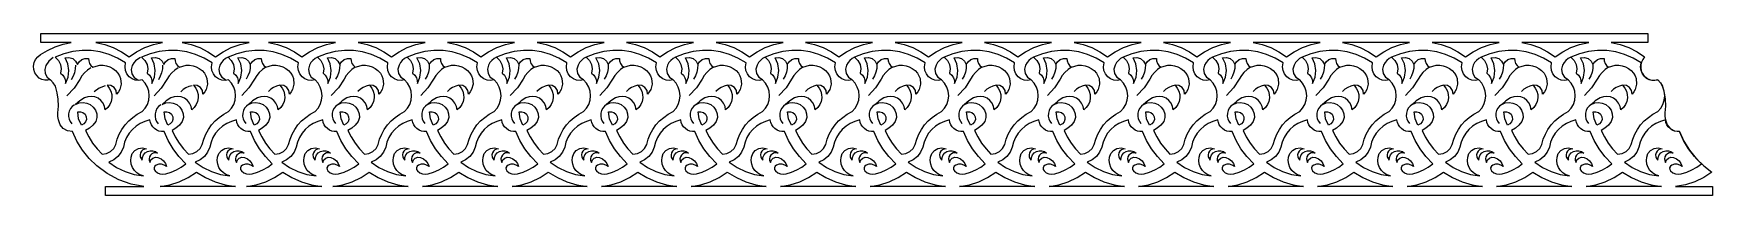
# Model space of a CAD drawing. Extents: x 0.75 to 7.48, y 8.3 to 8.96.
import ezdxf

# ---------------------------------------------------------------- set-up
doc = ezdxf.new("R2010")
doc.units = 0
doc.header["$MEASUREMENT"] = 0
doc.layers.get('0').update_dxf_attribs({"linetype": 'CONTINUOUS'})

msp = doc.modelspace()

# ---------------------------------------------------------------- linework, layer by layer
for points in [[(7.2107, 8.863), (7.2033, 8.8535), (7.1982, 8.8427), (7.1954, 8.8311), (7.1951, 8.8191), (7.1973, 8.8072), (7.2018, 8.7962), (7.2086, 8.7864), (7.2174, 8.7781), (7.2282, 8.7728), (7.2397, 8.7698), (7.2516, 8.769), (7.2635, 8.7705), (7.2742, 8.7587), (7.2826, 8.7453), (7.2899, 8.7192), (7.2938, 8.6925), (7.2945, 8.6655), (7.2918, 8.6385), (7.2917, 8.6238), (7.2946, 8.6094), (7.3012, 8.5903), (7.3139, 8.5754), (7.331, 8.5658), (7.3512, 8.563), (7.3688, 8.5241), (7.3911, 8.4877), (7.4177, 8.4544), (7.4483, 8.4243), (7.4812, 8.3991), (7.4481, 8.3772), (7.4124, 8.3601), (7.3747, 8.348), (7.3355, 8.3413), (7.4831, 8.3413), (7.4831, 8.305), (1.0332, 8.305), (1.0332, 8.3413), (1.1879, 8.3413), (1.1361, 8.3512), (1.0868, 8.3685), (1.0406, 8.3931), (0.9984, 8.4243), (0.9678, 8.4544), (0.9412, 8.4877), (0.919, 8.5241), (0.9013, 8.563), (0.8812, 8.5659), (0.864, 8.5754), (0.8513, 8.5903), (0.8447, 8.6094), (0.8418, 8.6238), (0.8419, 8.6385), (0.8446, 8.6655), (0.844, 8.6925), (0.84, 8.7192), (0.8328, 8.7453), (0.8243, 8.7588), (0.8136, 8.7705), (0.8017, 8.769), (0.7898, 8.7698), (0.7783, 8.7728), (0.7675, 8.7781), (0.7575, 8.7879), (0.7502, 8.7997), (0.746, 8.8128), (0.7451, 8.8267), (0.7476, 8.8405), (0.7532, 8.8531), (0.7618, 8.864), (0.7729, 8.8727), (0.8015, 8.8898), (0.8317, 8.9037), (0.8632, 8.9143), (0.8957, 8.9215), (0.7743, 8.9215), (0.7743, 8.9578), (7.2242, 8.9578), (7.2242, 8.9215), (7.0768, 8.9215), (7.113, 8.9136), (7.1476, 8.9011), (7.1804, 8.8842)], [(1.2631, 8.9215), (0.9943, 8.9215), (1.0304, 8.9136), (1.0651, 8.9011), (1.0978, 8.8842), (1.1281, 8.863), (1.1588, 8.884), (1.1918, 8.9008), (1.2267, 8.9134)], [(1.6099, 8.9215), (1.3411, 8.9215), (1.3773, 8.9136), (1.412, 8.9011), (1.4447, 8.8842), (1.475, 8.863), (1.5057, 8.884), (1.5387, 8.9008), (1.5736, 8.9134)], [(1.9568, 8.9215), (1.688, 8.9215), (1.7242, 8.9136), (1.7588, 8.9011), (1.7916, 8.8842), (1.8219, 8.863), (1.8526, 8.884), (1.8856, 8.9008), (1.9205, 8.9134)], [(2.3161, 8.9215), (2.0473, 8.9215), (2.0834, 8.9136), (2.1181, 8.9011), (2.1508, 8.8842), (2.1811, 8.863), (2.2118, 8.884), (2.2448, 8.9008), (2.2797, 8.9134)], [(2.6753, 8.9215), (2.4065, 8.9215), (2.4427, 8.9136), (2.4774, 8.9011), (2.5101, 8.8842), (2.5404, 8.863), (2.5711, 8.884), (2.6041, 8.9008), (2.639, 8.9134)], [(3.0346, 8.9215), (2.7658, 8.9215), (2.8019, 8.9136), (2.8366, 8.9011), (2.8693, 8.8842), (2.8996, 8.863), (2.9303, 8.884), (2.9633, 8.9008), (2.9982, 8.9134)], [(3.3938, 8.9215), (3.125, 8.9215), (3.1612, 8.9136), (3.1959, 8.9011), (3.2286, 8.8842), (3.2589, 8.863), (3.2896, 8.884), (3.3226, 8.9008), (3.3575, 8.9134)], [(3.7531, 8.9215), (3.4843, 8.9215), (3.5204, 8.9136), (3.5551, 8.9011), (3.5878, 8.8842), (3.6181, 8.863), (3.6488, 8.884), (3.6818, 8.9008), (3.7167, 8.9134)], [(4.1123, 8.9215), (3.8435, 8.9215), (3.8797, 8.9136), (3.9144, 8.9011), (3.9471, 8.8842), (3.9774, 8.863), (4.0081, 8.884), (4.0411, 8.9008), (4.076, 8.9134)], [(4.4716, 8.9215), (4.2028, 8.9215), (4.239, 8.9136), (4.2736, 8.9011), (4.3063, 8.8842), (4.3367, 8.863), (4.3674, 8.884), (4.4004, 8.9008), (4.4352, 8.9134)], [(4.8308, 8.9215), (4.562, 8.9215), (4.5982, 8.9136), (4.6329, 8.9011), (4.6656, 8.8842), (4.6959, 8.863), (4.7266, 8.884), (4.7596, 8.9008), (4.7945, 8.9134)], [(5.1901, 8.9215), (4.9213, 8.9215), (4.9575, 8.9136), (4.9921, 8.9011), (5.0248, 8.8842), (5.0552, 8.863), (5.0859, 8.884), (5.1189, 8.9008), (5.1537, 8.9134)], [(5.5493, 8.9215), (5.2805, 8.9215), (5.3167, 8.9136), (5.3514, 8.9011), (5.3841, 8.8842), (5.4144, 8.863), (5.4451, 8.884), (5.4781, 8.9008), (5.513, 8.9134)], [(5.9086, 8.9215), (5.6398, 8.9215), (5.676, 8.9136), (5.7106, 8.9011), (5.7434, 8.8842), (5.7737, 8.863), (5.8044, 8.884), (5.8374, 8.9008), (5.8722, 8.9134)], [(6.2678, 8.9215), (5.999, 8.9215), (6.0352, 8.9136), (6.0699, 8.9011), (6.1026, 8.8842), (6.1329, 8.863), (6.1636, 8.884), (6.1966, 8.9008), (6.2315, 8.9134)], [(6.6271, 8.9215), (6.3583, 8.9215), (6.3945, 8.9136), (6.4291, 8.9011), (6.4619, 8.8842), (6.4922, 8.863), (6.5229, 8.884), (6.5559, 8.9008), (6.5908, 8.9134)], [(6.9864, 8.9215), (6.7176, 8.9215), (6.7537, 8.9136), (6.7884, 8.9011), (6.8211, 8.8842), (6.8514, 8.863), (6.8821, 8.884), (6.9151, 8.9008), (6.95, 8.9134)], [(1.1809, 8.7705), (1.167, 8.7684), (1.1532, 8.77), (1.1402, 8.7751), (1.1289, 8.7834), (1.1197, 8.7954), (1.1141, 8.8092), (1.1123, 8.824), (1.1144, 8.8389), (1.0822, 8.8584), (1.0481, 8.8732), (1.0126, 8.8833), (0.9762, 8.8887), (0.9395, 8.8893), (0.9028, 8.8851), (0.8667, 8.8761), (0.8317, 8.8622), (0.845, 8.8494), (0.8534, 8.8334), (0.8564, 8.8157), (0.8537, 8.7975), (0.863, 8.7895), (0.8695, 8.7794), (0.873, 8.768), (0.8731, 8.7558), (0.8835, 8.7812), (0.8866, 8.8081), (0.8827, 8.8348), (0.8716, 8.86), (0.8872, 8.8612), (0.902, 8.8563), (0.9139, 8.8462), (0.9208, 8.8322), (0.9281, 8.844), (0.9387, 8.8525), (0.9514, 8.8571), (0.9653, 8.8574), (0.9663, 8.8469), (0.9697, 8.8371), (0.9755, 8.8285), (0.9835, 8.8214), (0.9968, 8.8267), (1.0106, 8.8294), (1.0244, 8.8297), (1.038, 8.8276), (1.0511, 8.8233), (1.0633, 8.8168), (1.0743, 8.8082), (1.0838, 8.7975), (1.09, 8.7874), (1.0942, 8.7766), (1.0965, 8.7541), (1.091, 8.7322), (1.0854, 8.7221), (1.0779, 8.7129), (1.0764, 8.7279), (1.0682, 8.7405), (1.0551, 8.7481), (1.04, 8.749), (1.049, 8.738), (1.0553, 8.7256), (1.0588, 8.7121), (1.0593, 8.698), (1.0567, 8.6842), (1.0512, 8.6713), (1.0432, 8.6598), (1.0327, 8.6503), (1.0301, 8.6642), (1.0242, 8.677), (1.0154, 8.6879), (1.004, 8.6965), (0.9908, 8.702), (0.9769, 8.7042), (0.9629, 8.7029), (0.9494, 8.6983), (0.9305, 8.6868), (0.9139, 8.6723), (0.9283, 8.6781), (0.9435, 8.6799), (0.9586, 8.6776), (0.9728, 8.6713), (0.9848, 8.6614), (0.9935, 8.6489), (0.9985, 8.6346), (0.9996, 8.6192), (0.9945, 8.6035), (0.9834, 8.5887), (0.9689, 8.5763), (0.9538, 8.5675), (0.9667, 8.5412), (0.9821, 8.5163), (0.9998, 8.4929), (1.0197, 8.4713), (1.0378, 8.474), (1.0538, 8.4821), (1.0666, 8.4945), (1.075, 8.5107), (1.0809, 8.5321), (1.0892, 8.5524), (1.0997, 8.5715), (1.1124, 8.5892), (1.1269, 8.6054), (1.1433, 8.6199), (1.1614, 8.6325), (1.181, 8.6431), (1.193, 8.6566), (1.2019, 8.672), (1.2074, 8.689), (1.2092, 8.7069), (1.2074, 8.7247), (1.2019, 8.7416), (1.193, 8.7571)], [(1.5278, 8.7705), (1.5138, 8.7684), (1.5, 8.77), (1.4871, 8.7751), (1.4758, 8.7834), (1.4666, 8.7954), (1.461, 8.8092), (1.4592, 8.824), (1.4613, 8.8389), (1.4291, 8.8584), (1.395, 8.8732), (1.3595, 8.8833), (1.3231, 8.8887), (1.2864, 8.8893), (1.2497, 8.8851), (1.2136, 8.8761), (1.1786, 8.8622), (1.1919, 8.8494), (1.2003, 8.8334), (1.2033, 8.8157), (1.2006, 8.7975), (1.2098, 8.7895), (1.2164, 8.7794), (1.2198, 8.768), (1.22, 8.7558), (1.2303, 8.7812), (1.2335, 8.8081), (1.2296, 8.8348), (1.2185, 8.86), (1.234, 8.8612), (1.2489, 8.8563), (1.2607, 8.8462), (1.2677, 8.8322), (1.275, 8.844), (1.2855, 8.8525), (1.2983, 8.8571), (1.3122, 8.8574), (1.3131, 8.8469), (1.3166, 8.8371), (1.3224, 8.8285), (1.3303, 8.8214), (1.3437, 8.8267), (1.3575, 8.8294), (1.3713, 8.8297), (1.3849, 8.8276), (1.398, 8.8233), (1.4102, 8.8168), (1.4212, 8.8082), (1.4307, 8.7975), (1.4369, 8.7874), (1.441, 8.7766), (1.4434, 8.7541), (1.4379, 8.7322), (1.4323, 8.7221), (1.4248, 8.7129), (1.4232, 8.7279), (1.415, 8.7405), (1.402, 8.7481), (1.3869, 8.749), (1.3958, 8.738), (1.4021, 8.7256), (1.4056, 8.7121), (1.4061, 8.698), (1.4036, 8.6842), (1.3981, 8.6713), (1.39, 8.6598), (1.3796, 8.6503), (1.3769, 8.6642), (1.3711, 8.677), (1.3622, 8.6879), (1.3508, 8.6965), (1.3377, 8.702), (1.3238, 8.7042), (1.3098, 8.7029), (1.2963, 8.6983), (1.2774, 8.6868), (1.2608, 8.6723), (1.2752, 8.6781), (1.2904, 8.6799), (1.3055, 8.6776), (1.3197, 8.6713), (1.3316, 8.6614), (1.3403, 8.6489), (1.3454, 8.6346), (1.3464, 8.6192), (1.3414, 8.6035), (1.3303, 8.5887), (1.3158, 8.5763), (1.3007, 8.5675), (1.3136, 8.5412), (1.329, 8.5163), (1.3467, 8.4929), (1.3666, 8.4713), (1.3847, 8.474), (1.4007, 8.4821), (1.4134, 8.4945), (1.4218, 8.5107), (1.4278, 8.5321), (1.4361, 8.5524), (1.4466, 8.5715), (1.4592, 8.5892), (1.4738, 8.6054), (1.4902, 8.6199), (1.5083, 8.6325), (1.5279, 8.6431), (1.5399, 8.6566), (1.5488, 8.672), (1.5542, 8.689), (1.5561, 8.7069), (1.5542, 8.7247), (1.5487, 8.7416), (1.5398, 8.7571)], [(1.8747, 8.7705), (1.8607, 8.7684), (1.8469, 8.77), (1.834, 8.7751), (1.8226, 8.7834), (1.8134, 8.7954), (1.8078, 8.8092), (1.806, 8.824), (1.8082, 8.8389), (1.7759, 8.8584), (1.7418, 8.8732), (1.7063, 8.8833), (1.67, 8.8887), (1.6332, 8.8893), (1.5966, 8.8851), (1.5605, 8.8761), (1.5254, 8.8622), (1.5387, 8.8494), (1.5471, 8.8334), (1.5502, 8.8157), (1.5474, 8.7975), (1.5567, 8.7895), (1.5632, 8.7794), (1.5667, 8.768), (1.5668, 8.7558), (1.5772, 8.7812), (1.5804, 8.8081), (1.5764, 8.8348), (1.5653, 8.86), (1.5809, 8.8612), (1.5958, 8.8563), (1.6076, 8.8462), (1.6145, 8.8322), (1.6219, 8.844), (1.6324, 8.8525), (1.6451, 8.8571), (1.6591, 8.8574), (1.66, 8.8469), (1.6635, 8.8371), (1.6693, 8.8285), (1.6772, 8.8214), (1.6906, 8.8267), (1.7043, 8.8294), (1.7182, 8.8297), (1.7318, 8.8276), (1.7448, 8.8233), (1.757, 8.8168), (1.768, 8.8082), (1.7776, 8.7975), (1.7837, 8.7874), (1.7879, 8.7766), (1.7902, 8.7541), (1.7848, 8.7322), (1.7792, 8.7221), (1.7717, 8.7129), (1.7701, 8.7279), (1.7619, 8.7405), (1.7489, 8.7481), (1.7338, 8.749), (1.7427, 8.738), (1.749, 8.7256), (1.7525, 8.7121), (1.753, 8.698), (1.7504, 8.6842), (1.745, 8.6713), (1.7369, 8.6598), (1.7264, 8.6503), (1.7238, 8.6642), (1.7179, 8.677), (1.7091, 8.6879), (1.6977, 8.6965), (1.6845, 8.702), (1.6707, 8.7042), (1.6567, 8.7029), (1.6432, 8.6983), (1.6242, 8.6868), (1.6076, 8.6723), (1.622, 8.6781), (1.6372, 8.6799), (1.6523, 8.6776), (1.6665, 8.6713), (1.6785, 8.6614), (1.6872, 8.6489), (1.6923, 8.6346), (1.6933, 8.6192), (1.6883, 8.6035), (1.6771, 8.5887), (1.6627, 8.5763), (1.6476, 8.5675), (1.6605, 8.5412), (1.6758, 8.5163), (1.6935, 8.4929), (1.7134, 8.4713), (1.7316, 8.474), (1.7476, 8.4821), (1.7603, 8.4945), (1.7687, 8.5107), (1.7747, 8.5321), (1.783, 8.5524), (1.7935, 8.5715), (1.8061, 8.5892), (1.8207, 8.6054), (1.8371, 8.6199), (1.8551, 8.6325), (1.8747, 8.6431), (1.8867, 8.6566), (1.8956, 8.672), (1.9011, 8.689), (1.903, 8.7069), (1.9011, 8.7247), (1.8956, 8.7416), (1.8867, 8.7571)], [(2.2339, 8.7705), (2.22, 8.7684), (2.2062, 8.77), (2.1932, 8.7751), (2.1819, 8.7834), (2.1727, 8.7954), (2.1671, 8.8092), (2.1653, 8.824), (2.1674, 8.8389), (2.1352, 8.8584), (2.1011, 8.8732), (2.0656, 8.8833), (2.0292, 8.8887), (1.9925, 8.8893), (1.9558, 8.8851), (1.9197, 8.8761), (1.8847, 8.8622), (1.898, 8.8494), (1.9064, 8.8334), (1.9094, 8.8157), (1.9067, 8.7975), (1.916, 8.7895), (1.9225, 8.7794), (1.926, 8.768), (1.9261, 8.7558), (1.9364, 8.7812), (1.9396, 8.8081), (1.9357, 8.8348), (1.9246, 8.86), (1.9402, 8.8612), (1.955, 8.8563), (1.9668, 8.8462), (1.9738, 8.8322), (1.9811, 8.844), (1.9917, 8.8525), (2.0044, 8.8571), (2.0183, 8.8574), (2.0193, 8.8469), (2.0227, 8.8371), (2.0285, 8.8285), (2.0364, 8.8214), (2.0498, 8.8267), (2.0636, 8.8294), (2.0774, 8.8297), (2.091, 8.8276), (2.1041, 8.8233), (2.1163, 8.8168), (2.1273, 8.8082), (2.1368, 8.7975), (2.143, 8.7874), (2.1471, 8.7766), (2.1495, 8.7541), (2.144, 8.7322), (2.1384, 8.7221), (2.1309, 8.7129), (2.1294, 8.7279), (2.1212, 8.7405), (2.1081, 8.7481), (2.093, 8.749), (2.102, 8.738), (2.1083, 8.7256), (2.1118, 8.7121), (2.1123, 8.698), (2.1097, 8.6842), (2.1042, 8.6713), (2.0962, 8.6598), (2.0857, 8.6503), (2.0831, 8.6642), (2.0772, 8.677), (2.0684, 8.6879), (2.057, 8.6965), (2.0438, 8.702), (2.0299, 8.7042), (2.0159, 8.7029), (2.0024, 8.6983), (1.9835, 8.6868), (1.9669, 8.6723), (1.9813, 8.6781), (1.9965, 8.6799), (2.0116, 8.6776), (2.0258, 8.6713), (2.0378, 8.6614), (2.0465, 8.6489), (2.0515, 8.6346), (2.0526, 8.6192), (2.0475, 8.6035), (2.0364, 8.5887), (2.0219, 8.5763), (2.0068, 8.5675), (2.0197, 8.5412), (2.0351, 8.5163), (2.0528, 8.4929), (2.0727, 8.4713), (2.0908, 8.474), (2.1068, 8.4821), (2.1196, 8.4945), (2.128, 8.5107), (2.1339, 8.5321), (2.1422, 8.5524), (2.1527, 8.5715), (2.1654, 8.5892), (2.1799, 8.6054), (2.1963, 8.6199), (2.2144, 8.6325), (2.234, 8.6431), (2.246, 8.6566), (2.2549, 8.672), (2.2604, 8.689), (2.2622, 8.7069), (2.2603, 8.7247), (2.2548, 8.7416), (2.246, 8.7571)], [(2.5932, 8.7705), (2.5792, 8.7684), (2.5654, 8.77), (2.5525, 8.7751), (2.5411, 8.7834), (2.5319, 8.7954), (2.5263, 8.8092), (2.5245, 8.824), (2.5267, 8.8389), (2.4944, 8.8584), (2.4603, 8.8732), (2.4248, 8.8833), (2.3885, 8.8887), (2.3517, 8.8893), (2.3151, 8.8851), (2.279, 8.8761), (2.2439, 8.8622), (2.2572, 8.8494), (2.2656, 8.8334), (2.2687, 8.8157), (2.2659, 8.7975), (2.2752, 8.7895), (2.2817, 8.7794), (2.2852, 8.768), (2.2853, 8.7558), (2.2957, 8.7812), (2.2989, 8.8081), (2.2949, 8.8348), (2.2838, 8.86), (2.2994, 8.8612), (2.3143, 8.8563), (2.3261, 8.8462), (2.3331, 8.8322), (2.3404, 8.844), (2.3509, 8.8525), (2.3637, 8.8571), (2.3776, 8.8574), (2.3785, 8.8469), (2.382, 8.8371), (2.3878, 8.8285), (2.3957, 8.8214), (2.4091, 8.8267), (2.4228, 8.8294), (2.4367, 8.8297), (2.4503, 8.8276), (2.4633, 8.8233), (2.4755, 8.8168), (2.4866, 8.8082), (2.4961, 8.7975), (2.5022, 8.7874), (2.5064, 8.7766), (2.5088, 8.7541), (2.5033, 8.7322), (2.4977, 8.7221), (2.4902, 8.7129), (2.4886, 8.7279), (2.4804, 8.7405), (2.4674, 8.7481), (2.4523, 8.749), (2.4612, 8.738), (2.4675, 8.7256), (2.471, 8.7121), (2.4715, 8.698), (2.4689, 8.6842), (2.4635, 8.6713), (2.4554, 8.6598), (2.4449, 8.6503), (2.4423, 8.6642), (2.4364, 8.677), (2.4276, 8.6879), (2.4162, 8.6965), (2.4031, 8.702), (2.3892, 8.7042), (2.3752, 8.7029), (2.3617, 8.6983), (2.3427, 8.6868), (2.3261, 8.6723), (2.3405, 8.6781), (2.3557, 8.6799), (2.3709, 8.6776), (2.3851, 8.6713), (2.397, 8.6614), (2.4057, 8.6489), (2.4108, 8.6346), (2.4118, 8.6192), (2.4068, 8.6035), (2.3956, 8.5887), (2.3812, 8.5763), (2.3661, 8.5675), (2.379, 8.5412), (2.3943, 8.5163), (2.412, 8.4929), (2.432, 8.4713), (2.4501, 8.474), (2.4661, 8.4821), (2.4788, 8.4945), (2.4872, 8.5107), (2.4932, 8.5321), (2.5015, 8.5524), (2.512, 8.5715), (2.5246, 8.5892), (2.5392, 8.6054), (2.5556, 8.6199), (2.5736, 8.6325), (2.5932, 8.6431), (2.6053, 8.6566), (2.6141, 8.672), (2.6196, 8.689), (2.6215, 8.7069), (2.6196, 8.7247), (2.6141, 8.7416), (2.6052, 8.7571)], [(2.9524, 8.7705), (2.9385, 8.7684), (2.9247, 8.77), (2.9117, 8.7751), (2.9004, 8.7834), (2.8912, 8.7954), (2.8856, 8.8092), (2.8838, 8.824), (2.8859, 8.8389), (2.8537, 8.8584), (2.8196, 8.8732), (2.7841, 8.8833), (2.7477, 8.8887), (2.711, 8.8893), (2.6743, 8.8851), (2.6382, 8.8761), (2.6032, 8.8622), (2.6165, 8.8494), (2.6249, 8.8334), (2.6279, 8.8157), (2.6252, 8.7975), (2.6345, 8.7895), (2.641, 8.7794), (2.6445, 8.768), (2.6446, 8.7558), (2.6549, 8.7812), (2.6581, 8.8081), (2.6542, 8.8348), (2.6431, 8.86), (2.6587, 8.8612), (2.6735, 8.8563), (2.6854, 8.8462), (2.6923, 8.8322), (2.6996, 8.844), (2.7102, 8.8525), (2.7229, 8.8571), (2.7368, 8.8574), (2.7378, 8.8469), (2.7412, 8.8371), (2.747, 8.8285), (2.755, 8.8214), (2.7683, 8.8267), (2.7821, 8.8294), (2.7959, 8.8297), (2.8095, 8.8276), (2.8226, 8.8233), (2.8348, 8.8168), (2.8458, 8.8082), (2.8553, 8.7975), (2.8615, 8.7874), (2.8657, 8.7766), (2.868, 8.7541), (2.8625, 8.7322), (2.8569, 8.7221), (2.8494, 8.7129), (2.8479, 8.7279), (2.8397, 8.7405), (2.8266, 8.7481), (2.8115, 8.749), (2.8205, 8.738), (2.8268, 8.7256), (2.8303, 8.7121), (2.8308, 8.698), (2.8282, 8.6842), (2.8227, 8.6713), (2.8147, 8.6598), (2.8042, 8.6503), (2.8016, 8.6642), (2.7957, 8.677), (2.7869, 8.6879), (2.7755, 8.6965), (2.7623, 8.702), (2.7484, 8.7042), (2.7344, 8.7029), (2.7209, 8.6983), (2.702, 8.6868), (2.6854, 8.6723), (2.6998, 8.6781), (2.715, 8.6799), (2.7301, 8.6776), (2.7443, 8.6713), (2.7563, 8.6614), (2.765, 8.6489), (2.77, 8.6346), (2.7711, 8.6192), (2.766, 8.6035), (2.7549, 8.5887), (2.7404, 8.5763), (2.7253, 8.5675), (2.7382, 8.5412), (2.7536, 8.5163), (2.7713, 8.4929), (2.7912, 8.4713), (2.8093, 8.474), (2.8253, 8.4821), (2.8381, 8.4945), (2.8465, 8.5107), (2.8524, 8.5321), (2.8607, 8.5524), (2.8712, 8.5715), (2.8839, 8.5892), (2.8984, 8.6054), (2.9148, 8.6199), (2.9329, 8.6325), (2.9525, 8.6431), (2.9645, 8.6566), (2.9734, 8.672), (2.9789, 8.689), (2.9807, 8.7069), (2.9788, 8.7247), (2.9734, 8.7416), (2.9645, 8.7571)], [(3.3117, 8.7705), (3.2977, 8.7684), (3.2839, 8.77), (3.271, 8.7751), (3.2596, 8.7834), (3.2505, 8.7954), (3.2449, 8.8092), (3.243, 8.824), (3.2452, 8.8389), (3.2129, 8.8584), (3.1788, 8.8732), (3.1434, 8.8833), (3.107, 8.8887), (3.0702, 8.8893), (3.0336, 8.8851), (2.9975, 8.8761), (2.9625, 8.8622), (2.9757, 8.8494), (2.9841, 8.8334), (2.9872, 8.8157), (2.9844, 8.7975), (2.9937, 8.7895), (3.0003, 8.7794), (3.0037, 8.768), (3.0038, 8.7558), (3.0142, 8.7812), (3.0174, 8.8081), (3.0134, 8.8348), (3.0023, 8.86), (3.0179, 8.8612), (3.0328, 8.8563), (3.0446, 8.8462), (3.0516, 8.8322), (3.0589, 8.844), (3.0694, 8.8525), (3.0822, 8.8571), (3.0961, 8.8574), (3.097, 8.8469), (3.1005, 8.8371), (3.1063, 8.8285), (3.1142, 8.8214), (3.1276, 8.8267), (3.1413, 8.8294), (3.1552, 8.8297), (3.1688, 8.8276), (3.1819, 8.8233), (3.194, 8.8168), (3.2051, 8.8082), (3.2146, 8.7975), (3.2207, 8.7874), (3.2249, 8.7766), (3.2273, 8.7541), (3.2218, 8.7322), (3.2162, 8.7221), (3.2087, 8.7129), (3.2071, 8.7279), (3.1989, 8.7405), (3.1859, 8.7481), (3.1708, 8.749), (3.1797, 8.738), (3.186, 8.7256), (3.1895, 8.7121), (3.19, 8.698), (3.1875, 8.6842), (3.182, 8.6713), (3.1739, 8.6598), (3.1635, 8.6503), (3.1608, 8.6642), (3.1549, 8.677), (3.1461, 8.6879), (3.1347, 8.6965), (3.1216, 8.702), (3.1077, 8.7042), (3.0937, 8.7029), (3.0802, 8.6983), (3.0613, 8.6868), (3.0446, 8.6723), (3.0591, 8.6781), (3.0742, 8.6799), (3.0894, 8.6776), (3.1036, 8.6713), (3.1155, 8.6614), (3.1242, 8.6489), (3.1293, 8.6346), (3.1303, 8.6192), (3.1253, 8.6035), (3.1141, 8.5887), (3.0997, 8.5763), (3.0846, 8.5675), (3.0975, 8.5412), (3.1128, 8.5163), (3.1305, 8.4929), (3.1505, 8.4713), (3.1686, 8.474), (3.1846, 8.4821), (3.1973, 8.4945), (3.2057, 8.5107), (3.2117, 8.5321), (3.22, 8.5524), (3.2305, 8.5715), (3.2431, 8.5892), (3.2577, 8.6054), (3.2741, 8.6199), (3.2921, 8.6325), (3.3117, 8.6431), (3.3238, 8.6566), (3.3326, 8.672), (3.3381, 8.689), (3.34, 8.7069), (3.3381, 8.7247), (3.3326, 8.7416), (3.3237, 8.7571)], [(3.6709, 8.7705), (3.657, 8.7684), (3.6432, 8.77), (3.6303, 8.7751), (3.6189, 8.7834), (3.6097, 8.7954), (3.6041, 8.8092), (3.6023, 8.824), (3.6044, 8.8389), (3.5722, 8.8584), (3.5381, 8.8732), (3.5026, 8.8833), (3.4662, 8.8887), (3.4295, 8.8893), (3.3928, 8.8851), (3.3567, 8.8761), (3.3217, 8.8622), (3.335, 8.8494), (3.3434, 8.8334), (3.3464, 8.8157), (3.3437, 8.7975), (3.353, 8.7895), (3.3595, 8.7794), (3.363, 8.768), (3.3631, 8.7558), (3.3735, 8.7812), (3.3767, 8.8081), (3.3727, 8.8348), (3.3616, 8.86), (3.3772, 8.8612), (3.392, 8.8563), (3.4039, 8.8462), (3.4108, 8.8322), (3.4181, 8.844), (3.4287, 8.8525), (3.4414, 8.8571), (3.4554, 8.8574), (3.4563, 8.8469), (3.4597, 8.8371), (3.4656, 8.8285), (3.4735, 8.8214), (3.4868, 8.8267), (3.5006, 8.8294), (3.5144, 8.8297), (3.528, 8.8276), (3.5411, 8.8233), (3.5533, 8.8168), (3.5643, 8.8082), (3.5738, 8.7975), (3.58, 8.7874), (3.5842, 8.7766), (3.5865, 8.7541), (3.5811, 8.7322), (3.5754, 8.7221), (3.5679, 8.7129), (3.5664, 8.7279), (3.5582, 8.7405), (3.5451, 8.7481), (3.53, 8.749), (3.539, 8.738), (3.5453, 8.7256), (3.5488, 8.7121), (3.5493, 8.698), (3.5467, 8.6842), (3.5413, 8.6713), (3.5332, 8.6598), (3.5227, 8.6503), (3.5201, 8.6642), (3.5142, 8.677), (3.5054, 8.6879), (3.494, 8.6965), (3.4808, 8.702), (3.4669, 8.7042), (3.4529, 8.7029), (3.4394, 8.6983), (3.4205, 8.6868), (3.4039, 8.6723), (3.4183, 8.6781), (3.4335, 8.6799), (3.4486, 8.6776), (3.4628, 8.6713), (3.4748, 8.6614), (3.4835, 8.6489), (3.4885, 8.6346), (3.4896, 8.6192), (3.4845, 8.6035), (3.4734, 8.5887), (3.4589, 8.5763), (3.4438, 8.5675), (3.4567, 8.5412), (3.4721, 8.5163), (3.4898, 8.4929), (3.5097, 8.4713), (3.5279, 8.474), (3.5438, 8.4821), (3.5566, 8.4945), (3.565, 8.5107), (3.5709, 8.5321), (3.5792, 8.5524), (3.5898, 8.5715), (3.6024, 8.5892), (3.6169, 8.6054), (3.6333, 8.6199), (3.6514, 8.6325), (3.671, 8.6431), (3.683, 8.6566), (3.6919, 8.672), (3.6974, 8.689), (3.6992, 8.7069), (3.6974, 8.7247), (3.6919, 8.7416), (3.683, 8.7571)], [(4.0302, 8.7705), (4.0162, 8.7684), (4.0024, 8.77), (3.9895, 8.7751), (3.9781, 8.7834), (3.969, 8.7954), (3.9634, 8.8092), (3.9615, 8.824), (3.9637, 8.8389), (3.9314, 8.8584), (3.8973, 8.8732), (3.8619, 8.8833), (3.8255, 8.8887), (3.7887, 8.8893), (3.7521, 8.8851), (3.716, 8.8761), (3.681, 8.8622), (3.6943, 8.8494), (3.7026, 8.8334), (3.7057, 8.8157), (3.703, 8.7975), (3.7122, 8.7895), (3.7188, 8.7794), (3.7222, 8.768), (3.7223, 8.7558), (3.7327, 8.7812), (3.7359, 8.8081), (3.7319, 8.8348), (3.7209, 8.86), (3.7364, 8.8612), (3.7513, 8.8563), (3.7631, 8.8462), (3.7701, 8.8322), (3.7774, 8.844), (3.7879, 8.8525), (3.8007, 8.8571), (3.8146, 8.8574), (3.8155, 8.8469), (3.819, 8.8371), (3.8248, 8.8285), (3.8327, 8.8214), (3.8461, 8.8267), (3.8598, 8.8294), (3.8737, 8.8297), (3.8873, 8.8276), (3.9004, 8.8233), (3.9126, 8.8168), (3.9236, 8.8082), (3.9331, 8.7975), (3.9393, 8.7874), (3.9434, 8.7766), (3.9458, 8.7541), (3.9403, 8.7322), (3.9347, 8.7221), (3.9272, 8.7129), (3.9256, 8.7279), (3.9174, 8.7405), (3.9044, 8.7481), (3.8893, 8.749), (3.8982, 8.738), (3.9045, 8.7256), (3.908, 8.7121), (3.9085, 8.698), (3.906, 8.6842), (3.9005, 8.6713), (3.8924, 8.6598), (3.882, 8.6503), (3.8793, 8.6642), (3.8734, 8.677), (3.8646, 8.6879), (3.8532, 8.6965), (3.8401, 8.702), (3.8262, 8.7042), (3.8122, 8.7029), (3.7987, 8.6983), (3.7798, 8.6868), (3.7632, 8.6723), (3.7776, 8.6781), (3.7927, 8.6799), (3.8079, 8.6776), (3.8221, 8.6713), (3.834, 8.6614), (3.8427, 8.6489), (3.8478, 8.6346), (3.8488, 8.6192), (3.8438, 8.6035), (3.8327, 8.5887), (3.8182, 8.5763), (3.8031, 8.5675), (3.816, 8.5412), (3.8314, 8.5163), (3.849, 8.4929), (3.869, 8.4713), (3.8871, 8.474), (3.9031, 8.4821), (3.9158, 8.4945), (3.9242, 8.5107), (3.9302, 8.5321), (3.9385, 8.5524), (3.949, 8.5715), (3.9616, 8.5892), (3.9762, 8.6054), (3.9926, 8.6199), (4.0106, 8.6325), (4.0302, 8.6431), (4.0423, 8.6566), (4.0511, 8.672), (4.0566, 8.689), (4.0585, 8.7069), (4.0566, 8.7247), (4.0511, 8.7416), (4.0422, 8.7571)], [(4.3894, 8.7705), (4.3755, 8.7684), (4.3617, 8.77), (4.3488, 8.7751), (4.3374, 8.7834), (4.3282, 8.7954), (4.3226, 8.8092), (4.3208, 8.824), (4.3229, 8.8389), (4.2907, 8.8584), (4.2566, 8.8732), (4.2211, 8.8833), (4.1848, 8.8887), (4.148, 8.8893), (4.1113, 8.8851), (4.0752, 8.8761), (4.0402, 8.8622), (4.0535, 8.8494), (4.0619, 8.8334), (4.065, 8.8157), (4.0622, 8.7975), (4.0715, 8.7895), (4.078, 8.7794), (4.0815, 8.768), (4.0816, 8.7558), (4.092, 8.7812), (4.0952, 8.8081), (4.0912, 8.8348), (4.0801, 8.86), (4.0957, 8.8612), (4.1105, 8.8563), (4.1224, 8.8462), (4.1293, 8.8322), (4.1366, 8.844), (4.1472, 8.8525), (4.1599, 8.8571), (4.1739, 8.8574), (4.1748, 8.8469), (4.1783, 8.8371), (4.1841, 8.8285), (4.192, 8.8214), (4.2053, 8.8267), (4.2191, 8.8294), (4.2329, 8.8297), (4.2466, 8.8276), (4.2596, 8.8233), (4.2718, 8.8168), (4.2828, 8.8082), (4.2923, 8.7975), (4.2985, 8.7874), (4.3027, 8.7766), (4.305, 8.7541), (4.2996, 8.7322), (4.2939, 8.7221), (4.2864, 8.7129), (4.2849, 8.7279), (4.2767, 8.7405), (4.2636, 8.7481), (4.2485, 8.749), (4.2575, 8.738), (4.2638, 8.7256), (4.2673, 8.7121), (4.2678, 8.698), (4.2652, 8.6842), (4.2598, 8.6713), (4.2517, 8.6598), (4.2412, 8.6503), (4.2386, 8.6642), (4.2327, 8.677), (4.2239, 8.6879), (4.2125, 8.6965), (4.1993, 8.702), (4.1854, 8.7042), (4.1714, 8.7029), (4.158, 8.6983), (4.139, 8.6868), (4.1224, 8.6723), (4.1368, 8.6781), (4.152, 8.6799), (4.1671, 8.6776), (4.1813, 8.6713), (4.1933, 8.6614), (4.202, 8.6489), (4.2071, 8.6346), (4.2081, 8.6192), (4.203, 8.6035), (4.1919, 8.5887), (4.1774, 8.5763), (4.1623, 8.5675), (4.1752, 8.5412), (4.1906, 8.5163), (4.2083, 8.4929), (4.2282, 8.4713), (4.2464, 8.474), (4.2624, 8.4821), (4.2751, 8.4945), (4.2835, 8.5107), (4.2894, 8.5321), (4.2977, 8.5524), (4.3083, 8.5715), (4.3209, 8.5892), (4.3355, 8.6054), (4.3518, 8.6199), (4.3699, 8.6325), (4.3895, 8.6431), (4.4015, 8.6566), (4.4104, 8.672), (4.4159, 8.689), (4.4178, 8.7069), (4.4159, 8.7247), (4.4104, 8.7416), (4.4015, 8.7571)], [(4.7487, 8.7705), (4.7347, 8.7684), (4.7209, 8.77), (4.708, 8.7751), (4.6966, 8.7834), (4.6875, 8.7954), (4.6819, 8.8092), (4.68, 8.824), (4.6822, 8.8389), (4.65, 8.8584), (4.6158, 8.8732), (4.5804, 8.8833), (4.544, 8.8887), (4.5073, 8.8893), (4.4706, 8.8851), (4.4345, 8.8761), (4.3995, 8.8622), (4.4128, 8.8494), (4.4212, 8.8334), (4.4242, 8.8157), (4.4215, 8.7975), (4.4307, 8.7895), (4.4373, 8.7794), (4.4407, 8.768), (4.4409, 8.7558), (4.4512, 8.7812), (4.4544, 8.8081), (4.4505, 8.8348), (4.4394, 8.86), (4.4549, 8.8612), (4.4698, 8.8563), (4.4816, 8.8462), (4.4886, 8.8322), (4.4959, 8.844), (4.5064, 8.8525), (4.5192, 8.8571), (4.5331, 8.8574), (4.534, 8.8469), (4.5375, 8.8371), (4.5433, 8.8285), (4.5512, 8.8214), (4.5646, 8.8267), (4.5784, 8.8294), (4.5922, 8.8297), (4.6058, 8.8276), (4.6189, 8.8233), (4.6311, 8.8168), (4.6421, 8.8082), (4.6516, 8.7975), (4.6578, 8.7874), (4.6619, 8.7766), (4.6643, 8.7541), (4.6588, 8.7322), (4.6532, 8.7221), (4.6457, 8.7129), (4.6441, 8.7279), (4.6359, 8.7405), (4.6229, 8.7481), (4.6078, 8.749), (4.6167, 8.738), (4.623, 8.7256), (4.6265, 8.7121), (4.627, 8.698), (4.6245, 8.6842), (4.619, 8.6713), (4.6109, 8.6598), (4.6005, 8.6503), (4.5978, 8.6642), (4.5919, 8.677), (4.5831, 8.6879), (4.5717, 8.6965), (4.5586, 8.702), (4.5447, 8.7042), (4.5307, 8.7029), (4.5172, 8.6983), (4.4983, 8.6868), (4.4817, 8.6723), (4.4961, 8.6781), (4.5113, 8.6799), (4.5264, 8.6776), (4.5406, 8.6713), (4.5525, 8.6614), (4.5612, 8.6489), (4.5663, 8.6346), (4.5673, 8.6192), (4.5623, 8.6035), (4.5512, 8.5887), (4.5367, 8.5763), (4.5216, 8.5675), (4.5345, 8.5412), (4.5499, 8.5163), (4.5676, 8.4929), (4.5875, 8.4713), (4.6056, 8.474), (4.6216, 8.4821), (4.6343, 8.4945), (4.6427, 8.5107), (4.6487, 8.5321), (4.657, 8.5524), (4.6675, 8.5715), (4.6801, 8.5892), (4.6947, 8.6054), (4.7111, 8.6199), (4.7292, 8.6325), (4.7488, 8.6431), (4.7608, 8.6566), (4.7697, 8.672), (4.7751, 8.689), (4.777, 8.7069), (4.7751, 8.7247), (4.7696, 8.7416), (4.7607, 8.7571)], [(5.108, 8.7705), (5.094, 8.7684), (5.0802, 8.77), (5.0673, 8.7751), (5.0559, 8.7834), (5.0467, 8.7954), (5.0411, 8.8092), (5.0393, 8.824), (5.0415, 8.8389), (5.0092, 8.8584), (4.9751, 8.8732), (4.9396, 8.8833), (4.9033, 8.8887), (4.8665, 8.8893), (4.8298, 8.8851), (4.7937, 8.8761), (4.7587, 8.8622), (4.772, 8.8494), (4.7804, 8.8334), (4.7835, 8.8157), (4.7807, 8.7975), (4.79, 8.7895), (4.7965, 8.7794), (4.8, 8.768), (4.8001, 8.7558), (4.8105, 8.7812), (4.8137, 8.8081), (4.8097, 8.8348), (4.7986, 8.86), (4.8142, 8.8612), (4.8291, 8.8563), (4.8409, 8.8462), (4.8478, 8.8322), (4.8551, 8.844), (4.8657, 8.8525), (4.8784, 8.8571), (4.8924, 8.8574), (4.8933, 8.8469), (4.8968, 8.8371), (4.9026, 8.8285), (4.9105, 8.8214), (4.9238, 8.8267), (4.9376, 8.8294), (4.9515, 8.8297), (4.9651, 8.8276), (4.9781, 8.8233), (4.9903, 8.8168), (5.0013, 8.8082), (5.0108, 8.7975), (5.017, 8.7874), (5.0212, 8.7766), (5.0235, 8.7541), (5.0181, 8.7322), (5.0125, 8.7221), (5.0049, 8.7129), (5.0034, 8.7279), (4.9952, 8.7405), (4.9821, 8.7481), (4.9671, 8.749), (4.976, 8.738), (4.9823, 8.7256), (4.9858, 8.7121), (4.9863, 8.698), (4.9837, 8.6842), (4.9783, 8.6713), (4.9702, 8.6598), (4.9597, 8.6503), (4.9571, 8.6642), (4.9512, 8.677), (4.9424, 8.6879), (4.931, 8.6965), (4.9178, 8.702), (4.9039, 8.7042), (4.8899, 8.7029), (4.8765, 8.6983), (4.8575, 8.6868), (4.8409, 8.6723), (4.8553, 8.6781), (4.8705, 8.6799), (4.8856, 8.6776), (4.8998, 8.6713), (4.9118, 8.6614), (4.9205, 8.6489), (4.9256, 8.6346), (4.9266, 8.6192), (4.9215, 8.6035), (4.9104, 8.5887), (4.8959, 8.5763), (4.8808, 8.5675), (4.8938, 8.5412), (4.9091, 8.5163), (4.9268, 8.4929), (4.9467, 8.4713), (4.9649, 8.474), (4.9809, 8.4821), (4.9936, 8.4945), (5.002, 8.5107), (5.0079, 8.5321), (5.0162, 8.5524), (5.0268, 8.5715), (5.0394, 8.5892), (5.054, 8.6054), (5.0703, 8.6199), (5.0884, 8.6325), (5.108, 8.6431), (5.12, 8.6566), (5.1289, 8.672), (5.1344, 8.689), (5.1363, 8.7069), (5.1344, 8.7247), (5.1289, 8.7416), (5.12, 8.7571)], [(5.4672, 8.7705), (5.4532, 8.7684), (5.4395, 8.77), (5.4265, 8.7751), (5.4152, 8.7834), (5.406, 8.7954), (5.4004, 8.8092), (5.3986, 8.824), (5.4007, 8.8389), (5.3685, 8.8584), (5.3344, 8.8732), (5.2989, 8.8833), (5.2625, 8.8887), (5.2258, 8.8893), (5.1891, 8.8851), (5.153, 8.8761), (5.118, 8.8622), (5.1313, 8.8494), (5.1397, 8.8334), (5.1427, 8.8157), (5.14, 8.7975), (5.1492, 8.7895), (5.1558, 8.7794), (5.1592, 8.768), (5.1594, 8.7558), (5.1697, 8.7812), (5.1729, 8.8081), (5.169, 8.8348), (5.1579, 8.86), (5.1735, 8.8612), (5.1883, 8.8563), (5.2001, 8.8462), (5.2071, 8.8322), (5.2144, 8.844), (5.2249, 8.8525), (5.2377, 8.8571), (5.2516, 8.8574), (5.2525, 8.8469), (5.256, 8.8371), (5.2618, 8.8285), (5.2697, 8.8214), (5.2831, 8.8267), (5.2969, 8.8294), (5.3107, 8.8297), (5.3243, 8.8276), (5.3374, 8.8233), (5.3496, 8.8168), (5.3606, 8.8082), (5.3701, 8.7975), (5.3763, 8.7874), (5.3804, 8.7766), (5.3828, 8.7541), (5.3773, 8.7322), (5.3717, 8.7221), (5.3642, 8.7129), (5.3626, 8.7279), (5.3544, 8.7405), (5.3414, 8.7481), (5.3263, 8.749), (5.3352, 8.738), (5.3415, 8.7256), (5.345, 8.7121), (5.3455, 8.698), (5.343, 8.6842), (5.3375, 8.6713), (5.3294, 8.6598), (5.319, 8.6503), (5.3164, 8.6642), (5.3105, 8.677), (5.3016, 8.6879), (5.2902, 8.6965), (5.2771, 8.702), (5.2632, 8.7042), (5.2492, 8.7029), (5.2357, 8.6983), (5.2168, 8.6868), (5.2002, 8.6723), (5.2146, 8.6781), (5.2298, 8.6799), (5.2449, 8.6776), (5.2591, 8.6713), (5.271, 8.6614), (5.2797, 8.6489), (5.2848, 8.6346), (5.2858, 8.6192), (5.2808, 8.6035), (5.2697, 8.5887), (5.2552, 8.5763), (5.2401, 8.5675), (5.253, 8.5412), (5.2684, 8.5163), (5.2861, 8.4929), (5.306, 8.4713), (5.3241, 8.474), (5.3401, 8.4821), (5.3529, 8.4945), (5.3612, 8.5107), (5.3672, 8.5321), (5.3755, 8.5524), (5.386, 8.5715), (5.3986, 8.5892), (5.4132, 8.6054), (5.4296, 8.6199), (5.4477, 8.6325), (5.4673, 8.6431), (5.4793, 8.6566), (5.4882, 8.672), (5.4936, 8.689), (5.4955, 8.7069), (5.4936, 8.7247), (5.4881, 8.7416), (5.4793, 8.7571)], [(5.8265, 8.7705), (5.8125, 8.7684), (5.7987, 8.77), (5.7858, 8.7751), (5.7744, 8.7834), (5.7652, 8.7954), (5.7596, 8.8092), (5.7578, 8.824), (5.76, 8.8389), (5.7277, 8.8584), (5.6936, 8.8732), (5.6581, 8.8833), (5.6218, 8.8887), (5.585, 8.8893), (5.5483, 8.8851), (5.5123, 8.8761), (5.4772, 8.8622), (5.4905, 8.8494), (5.4989, 8.8334), (5.502, 8.8157), (5.4992, 8.7975), (5.5085, 8.7895), (5.515, 8.7794), (5.5185, 8.768), (5.5186, 8.7558), (5.529, 8.7812), (5.5322, 8.8081), (5.5282, 8.8348), (5.5171, 8.86), (5.5327, 8.8612), (5.5476, 8.8563), (5.5594, 8.8462), (5.5663, 8.8322), (5.5736, 8.844), (5.5842, 8.8525), (5.5969, 8.8571), (5.6109, 8.8574), (5.6118, 8.8469), (5.6153, 8.8371), (5.6211, 8.8285), (5.629, 8.8214), (5.6424, 8.8267), (5.6561, 8.8294), (5.67, 8.8297), (5.6836, 8.8276), (5.6966, 8.8233), (5.7088, 8.8168), (5.7198, 8.8082), (5.7294, 8.7975), (5.7355, 8.7874), (5.7397, 8.7766), (5.742, 8.7541), (5.7366, 8.7322), (5.731, 8.7221), (5.7235, 8.7129), (5.7219, 8.7279), (5.7137, 8.7405), (5.7006, 8.7481), (5.6856, 8.749), (5.6945, 8.738), (5.7008, 8.7256), (5.7043, 8.7121), (5.7048, 8.698), (5.7022, 8.6842), (5.6968, 8.6713), (5.6887, 8.6598), (5.6782, 8.6503), (5.6756, 8.6642), (5.6697, 8.677), (5.6609, 8.6879), (5.6495, 8.6965), (5.6363, 8.702), (5.6225, 8.7042), (5.6085, 8.7029), (5.595, 8.6983), (5.576, 8.6868), (5.5594, 8.6723), (5.5738, 8.6781), (5.589, 8.6799), (5.6041, 8.6776), (5.6183, 8.6713), (5.6303, 8.6614), (5.639, 8.6489), (5.6441, 8.6346), (5.6451, 8.6192), (5.6401, 8.6035), (5.6289, 8.5887), (5.6144, 8.5763), (5.5994, 8.5675), (5.6123, 8.5412), (5.6276, 8.5163), (5.6453, 8.4929), (5.6652, 8.4713), (5.6834, 8.474), (5.6994, 8.4821), (5.7121, 8.4945), (5.7205, 8.5107), (5.7264, 8.5321), (5.7347, 8.5524), (5.7453, 8.5715), (5.7579, 8.5892), (5.7725, 8.6054), (5.7889, 8.6199), (5.8069, 8.6325), (5.8265, 8.6431), (5.8385, 8.6566), (5.8474, 8.672), (5.8529, 8.689), (5.8548, 8.7069), (5.8529, 8.7247), (5.8474, 8.7416), (5.8385, 8.7571)], [(6.1857, 8.7705), (6.1718, 8.7684), (6.158, 8.77), (6.145, 8.7751), (6.1337, 8.7834), (6.1245, 8.7954), (6.1189, 8.8092), (6.1171, 8.824), (6.1192, 8.8389), (6.087, 8.8584), (6.0529, 8.8732), (6.0174, 8.8833), (5.981, 8.8887), (5.9443, 8.8893), (5.9076, 8.8851), (5.8715, 8.8761), (5.8365, 8.8622), (5.8498, 8.8494), (5.8582, 8.8334), (5.8612, 8.8157), (5.8585, 8.7975), (5.8678, 8.7895), (5.8743, 8.7794), (5.8778, 8.768), (5.8779, 8.7558), (5.8882, 8.7812), (5.8914, 8.8081), (5.8875, 8.8348), (5.8764, 8.86), (5.892, 8.8612), (5.9068, 8.8563), (5.9186, 8.8462), (5.9256, 8.8322), (5.9329, 8.844), (5.9434, 8.8525), (5.9562, 8.8571), (5.9701, 8.8574), (5.9711, 8.8469), (5.9745, 8.8371), (5.9803, 8.8285), (5.9882, 8.8214), (6.0016, 8.8267), (6.0154, 8.8294), (6.0292, 8.8297), (6.0428, 8.8276), (6.0559, 8.8233), (6.0681, 8.8168), (6.0791, 8.8082), (6.0886, 8.7975), (6.0948, 8.7874), (6.0989, 8.7766), (6.1013, 8.7541), (6.0958, 8.7322), (6.0902, 8.7221), (6.0827, 8.7129), (6.0812, 8.7279), (6.0729, 8.7405), (6.0599, 8.7481), (6.0448, 8.749), (6.0538, 8.738), (6.0601, 8.7256), (6.0635, 8.7121), (6.0641, 8.698), (6.0615, 8.6842), (6.056, 8.6713), (6.0479, 8.6598), (6.0375, 8.6503), (6.0349, 8.6642), (6.029, 8.677), (6.0201, 8.6879), (6.0087, 8.6965), (5.9956, 8.702), (5.9817, 8.7042), (5.9677, 8.7029), (5.9542, 8.6983), (5.9353, 8.6868), (5.9187, 8.6723), (5.9331, 8.6781), (5.9483, 8.6799), (5.9634, 8.6776), (5.9776, 8.6713), (5.9896, 8.6614), (5.9983, 8.6489), (6.0033, 8.6346), (6.0044, 8.6192), (5.9993, 8.6035), (5.9882, 8.5887), (5.9737, 8.5763), (5.9586, 8.5675), (5.9715, 8.5412), (5.9869, 8.5163), (6.0046, 8.4929), (6.0245, 8.4713), (6.0426, 8.474), (6.0586, 8.4821), (6.0714, 8.4945), (6.0798, 8.5107), (6.0857, 8.5321), (6.094, 8.5524), (6.1045, 8.5715), (6.1172, 8.5892), (6.1317, 8.6054), (6.1481, 8.6199), (6.1662, 8.6325), (6.1858, 8.6431), (6.1978, 8.6566), (6.2067, 8.672), (6.2122, 8.689), (6.214, 8.7069), (6.2121, 8.7247), (6.2066, 8.7416), (6.1978, 8.7571)], [(6.545, 8.7705), (6.531, 8.7684), (6.5172, 8.77), (6.5043, 8.7751), (6.4929, 8.7834), (6.4837, 8.7954), (6.4781, 8.8092), (6.4763, 8.824), (6.4785, 8.8389), (6.4462, 8.8584), (6.4121, 8.8732), (6.3766, 8.8833), (6.3403, 8.8887), (6.3035, 8.8893), (6.2669, 8.8851), (6.2308, 8.8761), (6.1957, 8.8622), (6.209, 8.8494), (6.2174, 8.8334), (6.2205, 8.8157), (6.2177, 8.7975), (6.227, 8.7895), (6.2335, 8.7794), (6.237, 8.768), (6.2371, 8.7558), (6.2475, 8.7812), (6.2507, 8.8081), (6.2467, 8.8348), (6.2356, 8.86), (6.2512, 8.8612), (6.2661, 8.8563), (6.2779, 8.8462), (6.2848, 8.8322), (6.2922, 8.844), (6.3027, 8.8525), (6.3154, 8.8571), (6.3294, 8.8574), (6.3303, 8.8469), (6.3338, 8.8371), (6.3396, 8.8285), (6.3475, 8.8214), (6.3609, 8.8267), (6.3746, 8.8294), (6.3885, 8.8297), (6.4021, 8.8276), (6.4151, 8.8233), (6.4273, 8.8168), (6.4383, 8.8082), (6.4479, 8.7975), (6.454, 8.7874), (6.4582, 8.7766), (6.4605, 8.7541), (6.4551, 8.7322), (6.4495, 8.7221), (6.442, 8.7129), (6.4404, 8.7279), (6.4322, 8.7405), (6.4192, 8.7481), (6.4041, 8.749), (6.413, 8.738), (6.4193, 8.7256), (6.4228, 8.7121), (6.4233, 8.698), (6.4207, 8.6842), (6.4153, 8.6713), (6.4072, 8.6598), (6.3967, 8.6503), (6.3941, 8.6642), (6.3882, 8.677), (6.3794, 8.6879), (6.368, 8.6965), (6.3548, 8.702), (6.341, 8.7042), (6.327, 8.7029), (6.3135, 8.6983), (6.2945, 8.6868), (6.2779, 8.6723), (6.2923, 8.6781), (6.3075, 8.6799), (6.3226, 8.6776), (6.3368, 8.6713), (6.3488, 8.6614), (6.3575, 8.6489), (6.3626, 8.6346), (6.3636, 8.6192), (6.3586, 8.6035), (6.3474, 8.5887), (6.333, 8.5763), (6.3179, 8.5675), (6.3308, 8.5412), (6.3461, 8.5163), (6.3638, 8.4929), (6.3837, 8.4713), (6.4019, 8.474), (6.4179, 8.4821), (6.4306, 8.4945), (6.439, 8.5107), (6.4449, 8.5321), (6.4533, 8.5524), (6.4638, 8.5715), (6.4764, 8.5892), (6.491, 8.6054), (6.5074, 8.6199), (6.5254, 8.6325), (6.545, 8.6431), (6.557, 8.6566), (6.5659, 8.672), (6.5714, 8.689), (6.5733, 8.7069), (6.5714, 8.7247), (6.5659, 8.7416), (6.557, 8.7571)], [(6.9042, 8.7705), (6.8903, 8.7684), (6.8765, 8.77), (6.8635, 8.7751), (6.8522, 8.7834), (6.843, 8.7954), (6.8374, 8.8092), (6.8356, 8.824), (6.8377, 8.8389), (6.8055, 8.8584), (6.7714, 8.8732), (6.7359, 8.8833), (6.6995, 8.8887), (6.6628, 8.8893), (6.6261, 8.8851), (6.59, 8.8761), (6.555, 8.8622), (6.5683, 8.8494), (6.5767, 8.8334), (6.5797, 8.8157), (6.577, 8.7975), (6.5863, 8.7895), (6.5928, 8.7794), (6.5963, 8.768), (6.5964, 8.7558), (6.6067, 8.7812), (6.6099, 8.8081), (6.606, 8.8348), (6.5949, 8.86), (6.6105, 8.8612), (6.6253, 8.8563), (6.6371, 8.8462), (6.6441, 8.8322), (6.6514, 8.844), (6.662, 8.8525), (6.6747, 8.8571), (6.6886, 8.8574), (6.6896, 8.8469), (6.693, 8.8371), (6.6988, 8.8285), (6.7067, 8.8214), (6.7201, 8.8267), (6.7339, 8.8294), (6.7477, 8.8297), (6.7613, 8.8276), (6.7744, 8.8233), (6.7866, 8.8168), (6.7976, 8.8082), (6.8071, 8.7975), (6.8133, 8.7874), (6.8174, 8.7766), (6.8198, 8.7541), (6.8143, 8.7322), (6.8087, 8.7221), (6.8012, 8.7129), (6.7997, 8.7279), (6.7914, 8.7405), (6.7784, 8.7481), (6.7633, 8.749), (6.7723, 8.738), (6.7786, 8.7256), (6.7821, 8.7121), (6.7826, 8.698), (6.78, 8.6842), (6.7745, 8.6713), (6.7665, 8.6598), (6.756, 8.6503), (6.7534, 8.6642), (6.7475, 8.677), (6.7387, 8.6879), (6.7273, 8.6965), (6.7141, 8.702), (6.7002, 8.7042), (6.6862, 8.7029), (6.6727, 8.6983), (6.6538, 8.6868), (6.6372, 8.6723), (6.6516, 8.6781), (6.6668, 8.6799), (6.6819, 8.6776), (6.6961, 8.6713), (6.7081, 8.6614), (6.7168, 8.6489), (6.7218, 8.6346), (6.7229, 8.6192), (6.7178, 8.6035), (6.7067, 8.5887), (6.6922, 8.5763), (6.6771, 8.5675), (6.69, 8.5412), (6.7054, 8.5163), (6.7231, 8.4929), (6.743, 8.4713), (6.7611, 8.474), (6.7771, 8.4821), (6.7899, 8.4945), (6.7983, 8.5107), (6.8042, 8.5321), (6.8125, 8.5524), (6.823, 8.5715), (6.8357, 8.5892), (6.8502, 8.6054), (6.8666, 8.6199), (6.8847, 8.6325), (6.9043, 8.6431), (6.9163, 8.6566), (6.9252, 8.672), (6.9307, 8.689), (6.9325, 8.7069), (6.9306, 8.7247), (6.9251, 8.7416), (6.9163, 8.7571)], [(7.2635, 8.7705), (7.2495, 8.7684), (7.2357, 8.77), (7.2228, 8.7751), (7.2114, 8.7834), (7.2022, 8.7954), (7.1966, 8.8092), (7.1948, 8.824), (7.197, 8.8389), (7.1647, 8.8584), (7.1306, 8.8732), (7.0951, 8.8833), (7.0588, 8.8887), (7.022, 8.8893), (6.9854, 8.8851), (6.9493, 8.8761), (6.9142, 8.8622), (6.9275, 8.8494), (6.9359, 8.8334), (6.939, 8.8157), (6.9362, 8.7975), (6.9455, 8.7895), (6.952, 8.7794), (6.9555, 8.768), (6.9556, 8.7558), (6.966, 8.7812), (6.9692, 8.8081), (6.9652, 8.8348), (6.9541, 8.86), (6.9697, 8.8612), (6.9846, 8.8563), (6.9964, 8.8462), (7.0034, 8.8322), (7.0107, 8.844), (7.0212, 8.8525), (7.034, 8.8571), (7.0479, 8.8574), (7.0488, 8.8469), (7.0523, 8.8371), (7.0581, 8.8285), (7.066, 8.8214), (7.0794, 8.8267), (7.0931, 8.8294), (7.107, 8.8297), (7.1206, 8.8276), (7.1336, 8.8233), (7.1458, 8.8168), (7.1569, 8.8082), (7.1664, 8.7975), (7.1725, 8.7874), (7.1767, 8.7766), (7.179, 8.7541), (7.1736, 8.7322), (7.168, 8.7221), (7.1605, 8.7129), (7.1589, 8.7279), (7.1507, 8.7405), (7.1377, 8.7481), (7.1226, 8.749), (7.1315, 8.738), (7.1378, 8.7256), (7.1413, 8.7121), (7.1418, 8.698), (7.1392, 8.6842), (7.1338, 8.6713), (7.1257, 8.6598), (7.1152, 8.6503), (7.1126, 8.6642), (7.1067, 8.677), (7.0979, 8.6879), (7.0865, 8.6965), (7.0734, 8.702), (7.0595, 8.7042), (7.0455, 8.7029), (7.032, 8.6983), (7.013, 8.6868), (6.9964, 8.6723), (7.0108, 8.6781), (7.026, 8.6799), (7.0412, 8.6776), (7.0554, 8.6713), (7.0673, 8.6614), (7.076, 8.6489), (7.0811, 8.6346), (7.0821, 8.6192), (7.0771, 8.6035), (7.0659, 8.5887), (7.0515, 8.5763), (7.0364, 8.5675), (7.0493, 8.5412), (7.0646, 8.5163), (7.0823, 8.4929), (7.1023, 8.4713), (7.1204, 8.474), (7.1364, 8.4821), (7.1491, 8.4945), (7.1575, 8.5107), (7.1635, 8.5321), (7.1718, 8.5524), (7.1823, 8.5715), (7.1949, 8.5892), (7.2095, 8.6054), (7.2259, 8.6199), (7.2439, 8.6325), (7.2635, 8.6431), (7.2756, 8.6566), (7.2844, 8.672), (7.2899, 8.689), (7.2918, 8.7069), (7.2899, 8.7247), (7.2844, 8.7416), (7.2755, 8.7571)], [(0.9371, 8.5881), (0.926, 8.6139), (0.9221, 8.6417), (0.9332, 8.6425), (0.9433, 8.6392), (0.9515, 8.6324), (0.9566, 8.6226), (0.9574, 8.6116), (0.954, 8.6015), (0.947, 8.5933)], [(1.284, 8.5881), (1.2729, 8.6139), (1.269, 8.6417), (1.28, 8.6425), (1.2902, 8.6392), (1.2984, 8.6324), (1.3035, 8.6226), (1.3043, 8.6116), (1.3009, 8.6015), (1.2939, 8.5933)], [(1.6309, 8.5881), (1.6197, 8.6139), (1.6159, 8.6417), (1.6269, 8.6425), (1.6371, 8.6392), (1.6453, 8.6324), (1.6503, 8.6226), (1.6512, 8.6116), (1.6477, 8.6015), (1.6408, 8.5933)], [(1.9901, 8.5881), (1.979, 8.6139), (1.9751, 8.6417), (1.9862, 8.6425), (1.9963, 8.6392), (2.0045, 8.6324), (2.0096, 8.6226), (2.0104, 8.6116), (2.007, 8.6015), (2, 8.5933)], [(2.3494, 8.5881), (2.3382, 8.6139), (2.3344, 8.6417), (2.3454, 8.6425), (2.3556, 8.6392), (2.3638, 8.6324), (2.3688, 8.6226), (2.3697, 8.6116), (2.3662, 8.6015), (2.3593, 8.5933)], [(2.7086, 8.5881), (2.6975, 8.6139), (2.6936, 8.6417), (2.7047, 8.6425), (2.7148, 8.6392), (2.723, 8.6324), (2.7281, 8.6226), (2.7289, 8.6116), (2.7255, 8.6015), (2.7185, 8.5933)], [(3.0679, 8.5881), (3.0567, 8.6139), (3.0529, 8.6417), (3.0639, 8.6425), (3.0741, 8.6392), (3.0823, 8.6324), (3.0874, 8.6226), (3.0882, 8.6116), (3.0848, 8.6015), (3.0778, 8.5933)], [(3.4271, 8.5881), (3.416, 8.6139), (3.4121, 8.6417), (3.4232, 8.6425), (3.4333, 8.6392), (3.4415, 8.6324), (3.4466, 8.6226), (3.4474, 8.6116), (3.444, 8.6015), (3.437, 8.5933)], [(3.7864, 8.5881), (3.7752, 8.6139), (3.7714, 8.6417), (3.7824, 8.6425), (3.7926, 8.6392), (3.8008, 8.6324), (3.8059, 8.6226), (3.8067, 8.6116), (3.8033, 8.6015), (3.7963, 8.5933)], [(4.1457, 8.5881), (4.1345, 8.6139), (4.1306, 8.6417), (4.1417, 8.6425), (4.1519, 8.6392), (4.16, 8.6324), (4.1651, 8.6226), (4.1659, 8.6116), (4.1625, 8.6015), (4.1555, 8.5933)], [(4.5049, 8.5881), (4.4938, 8.6139), (4.4899, 8.6417), (4.5009, 8.6425), (4.5111, 8.6392), (4.5193, 8.6324), (4.5244, 8.6226), (4.5252, 8.6116), (4.5218, 8.6015), (4.5148, 8.5933)], [(4.8642, 8.5881), (4.853, 8.6139), (4.8491, 8.6417), (4.8602, 8.6425), (4.8704, 8.6392), (4.8785, 8.6324), (4.8836, 8.6226), (4.8844, 8.6116), (4.881, 8.6015), (4.874, 8.5933)], [(5.2234, 8.5881), (5.2123, 8.6139), (5.2084, 8.6417), (5.2195, 8.6425), (5.2296, 8.6392), (5.2378, 8.6324), (5.2429, 8.6226), (5.2437, 8.6116), (5.2403, 8.6015), (5.2333, 8.5933)], [(5.5827, 8.5881), (5.5715, 8.6139), (5.5676, 8.6417), (5.5787, 8.6425), (5.5889, 8.6392), (5.597, 8.6324), (5.6021, 8.6226), (5.603, 8.6116), (5.5995, 8.6015), (5.5925, 8.5933)], [(5.9419, 8.5881), (5.9308, 8.6139), (5.9269, 8.6417), (5.938, 8.6425), (5.9481, 8.6392), (5.9563, 8.6324), (5.9614, 8.6226), (5.9622, 8.6116), (5.9588, 8.6015), (5.9518, 8.5933)], [(6.3012, 8.5881), (6.29, 8.6139), (6.2862, 8.6417), (6.2972, 8.6425), (6.3074, 8.6392), (6.3156, 8.6324), (6.3206, 8.6226), (6.3215, 8.6116), (6.318, 8.6015), (6.3111, 8.5933)], [(6.6604, 8.5881), (6.6493, 8.6139), (6.6454, 8.6417), (6.6565, 8.6425), (6.6666, 8.6392), (6.6748, 8.6324), (6.6799, 8.6226), (6.6807, 8.6116), (6.6773, 8.6015), (6.6703, 8.5933)], [(7.0197, 8.5881), (7.0085, 8.6139), (7.0047, 8.6417), (7.0157, 8.6425), (7.0259, 8.6392), (7.0341, 8.6324), (7.0391, 8.6226), (7.04, 8.6116), (7.0365, 8.6015), (7.0296, 8.5933)], [(1.1856, 8.3839), (1.172, 8.3888), (1.16, 8.3964), (1.1498, 8.4064), (1.1421, 8.4185), (1.1372, 8.432), (1.1354, 8.446), (1.1367, 8.4602), (1.1412, 8.4738), (1.1518, 8.487), (1.1661, 8.4951), (1.1824, 8.4974), (1.1989, 8.4934), (1.191, 8.4922), (1.1839, 8.4887), (1.1782, 8.4834), (1.1743, 8.4764), (1.1727, 8.4687), (1.1734, 8.461), (1.1764, 8.4539), (1.1815, 8.4478), (1.1825, 8.4586), (1.1866, 8.4684), (1.1933, 8.4767), (1.2025, 8.4826), (1.213, 8.4856), (1.2238, 8.4854), (1.234, 8.482), (1.243, 8.4757), (1.2351, 8.4773), (1.2273, 8.4764), (1.2201, 8.4732), (1.2142, 8.4679), (1.2102, 8.461), (1.2085, 8.4534), (1.2093, 8.4458), (1.2125, 8.4385), (1.2162, 8.4484), (1.2238, 8.4558), (1.2338, 8.4594), (1.2444, 8.4585), (1.2565, 8.453), (1.2666, 8.4447), (1.2743, 8.4341), (1.2791, 8.4218), (1.2697, 8.4277), (1.2591, 8.4308), (1.2481, 8.4309), (1.2374, 8.4278), (1.2318, 8.4235), (1.2288, 8.4171), (1.2291, 8.4102), (1.2327, 8.4041), (1.2418, 8.3969), (1.2524, 8.3923), (1.2638, 8.3906), (1.2754, 8.392), (1.2973, 8.3988), (1.3181, 8.4079), (1.3378, 8.4194), (1.3561, 8.433), (1.3286, 8.4616), (1.3048, 8.493), (1.2847, 8.5269), (1.2686, 8.563), (1.2584, 8.563), (1.2484, 8.5649), (1.2391, 8.5688), (1.2306, 8.5744), (1.2233, 8.5816), (1.2178, 8.5901), (1.2139, 8.5994), (1.212, 8.6094), (1.1921, 8.6038), (1.1735, 8.5953), (1.1566, 8.5843), (1.1416, 8.5711), (1.1287, 8.5558), (1.1183, 8.5386), (1.1104, 8.5199), (1.1054, 8.4999), (1.0966, 8.4798), (1.0836, 8.4625), (1.0669, 8.4487), (1.0471, 8.4389), (1.0784, 8.4176), (1.1123, 8.4012), (1.1482, 8.3899)], [(1.5325, 8.3839), (1.5189, 8.3888), (1.5068, 8.3964), (1.4967, 8.4064), (1.489, 8.4185), (1.4841, 8.432), (1.4823, 8.446), (1.4836, 8.4602), (1.4881, 8.4738), (1.4987, 8.487), (1.513, 8.4951), (1.5292, 8.4974), (1.5458, 8.4934), (1.5378, 8.4922), (1.5308, 8.4887), (1.5251, 8.4834), (1.5212, 8.4764), (1.5195, 8.4687), (1.5203, 8.461), (1.5232, 8.4539), (1.5284, 8.4478), (1.5294, 8.4586), (1.5334, 8.4684), (1.5402, 8.4767), (1.5493, 8.4826), (1.5599, 8.4856), (1.5706, 8.4854), (1.5809, 8.482), (1.5899, 8.4757), (1.582, 8.4773), (1.5742, 8.4764), (1.567, 8.4732), (1.561, 8.4679), (1.557, 8.461), (1.5554, 8.4534), (1.5561, 8.4458), (1.5594, 8.4385), (1.5631, 8.4484), (1.5706, 8.4558), (1.5807, 8.4594), (1.5913, 8.4585), (1.6034, 8.453), (1.6135, 8.4447), (1.6212, 8.4341), (1.626, 8.4218), (1.6165, 8.4277), (1.606, 8.4308), (1.595, 8.4309), (1.5842, 8.4278), (1.5786, 8.4235), (1.5757, 8.4171), (1.576, 8.4102), (1.5795, 8.4041), (1.5887, 8.3969), (1.5993, 8.3923), (1.6107, 8.3906), (1.6223, 8.392), (1.6441, 8.3988), (1.665, 8.4079), (1.6847, 8.4194), (1.703, 8.433), (1.6755, 8.4616), (1.6516, 8.493), (1.6316, 8.5269), (1.6155, 8.563), (1.6053, 8.563), (1.5953, 8.5649), (1.5859, 8.5688), (1.5774, 8.5744), (1.5702, 8.5816), (1.5646, 8.5901), (1.5608, 8.5994), (1.5589, 8.6094), (1.5389, 8.6038), (1.5204, 8.5953), (1.5035, 8.5843), (1.4885, 8.5711), (1.4756, 8.5558), (1.4651, 8.5386), (1.4573, 8.5199), (1.4523, 8.4999), (1.4435, 8.4798), (1.4304, 8.4625), (1.4137, 8.4487), (1.394, 8.4389), (1.4253, 8.4176), (1.4591, 8.4012), (1.4951, 8.3899)], [(1.8794, 8.3839), (1.8658, 8.3888), (1.8537, 8.3964), (1.8436, 8.4064), (1.8358, 8.4185), (1.8309, 8.432), (1.8291, 8.446), (1.8305, 8.4602), (1.8349, 8.4738), (1.8455, 8.487), (1.8598, 8.4951), (1.8761, 8.4974), (1.8926, 8.4934), (1.8847, 8.4922), (1.8777, 8.4887), (1.872, 8.4834), (1.8681, 8.4764), (1.8664, 8.4687), (1.8671, 8.461), (1.8701, 8.4539), (1.8753, 8.4478), (1.8762, 8.4586), (1.8803, 8.4684), (1.8871, 8.4767), (1.8962, 8.4826), (1.9067, 8.4856), (1.9175, 8.4854), (1.9278, 8.482), (1.9367, 8.4757), (1.9288, 8.4773), (1.921, 8.4764), (1.9139, 8.4732), (1.9079, 8.4679), (1.9039, 8.461), (1.9022, 8.4534), (1.903, 8.4458), (1.9062, 8.4385), (1.91, 8.4484), (1.9175, 8.4558), (1.9275, 8.4594), (1.9381, 8.4585), (1.9502, 8.453), (1.9604, 8.4447), (1.9681, 8.4341), (1.9729, 8.4218), (1.9634, 8.4277), (1.9529, 8.4308), (1.9419, 8.4309), (1.9311, 8.4278), (1.9255, 8.4235), (1.9226, 8.4171), (1.9229, 8.4102), (1.9264, 8.4041), (1.9356, 8.3969), (1.9461, 8.3923), (1.9575, 8.3906), (1.9692, 8.392), (1.991, 8.3988), (2.0119, 8.4079), (2.0315, 8.4194), (2.0498, 8.433), (2.0224, 8.4616), (1.9985, 8.493), (1.9784, 8.5269), (1.9624, 8.563), (1.9521, 8.563), (1.9422, 8.5649), (1.9328, 8.5688), (1.9243, 8.5744), (1.9171, 8.5816), (1.9115, 8.5901), (1.9077, 8.5994), (1.9058, 8.6094), (1.8858, 8.6038), (1.8672, 8.5953), (1.8503, 8.5843), (1.8353, 8.5711), (1.8225, 8.5558), (1.812, 8.5386), (1.8041, 8.5199), (1.7991, 8.4999), (1.7904, 8.4798), (1.7773, 8.4625), (1.7606, 8.4487), (1.7409, 8.4389), (1.7721, 8.4176), (1.806, 8.4012), (1.8419, 8.3899)], [(2.2386, 8.3839), (2.225, 8.3888), (2.2129, 8.3964), (2.2028, 8.4064), (2.1951, 8.4185), (2.1902, 8.432), (2.1884, 8.446), (2.1897, 8.4602), (2.1942, 8.4738), (2.2048, 8.487), (2.2191, 8.4951), (2.2354, 8.4974), (2.2519, 8.4934), (2.244, 8.4922), (2.2369, 8.4887), (2.2312, 8.4834), (2.2273, 8.4764), (2.2257, 8.4687), (2.2264, 8.461), (2.2294, 8.4539), (2.2345, 8.4478), (2.2355, 8.4586), (2.2396, 8.4684), (2.2463, 8.4767), (2.2554, 8.4826), (2.266, 8.4856), (2.2768, 8.4854), (2.287, 8.482), (2.296, 8.4757), (2.2881, 8.4773), (2.2803, 8.4764), (2.2731, 8.4732), (2.2672, 8.4679), (2.2632, 8.461), (2.2615, 8.4534), (2.2623, 8.4458), (2.2655, 8.4385), (2.2692, 8.4484), (2.2768, 8.4558), (2.2868, 8.4594), (2.2974, 8.4585), (2.3095, 8.453), (2.3196, 8.4447), (2.3273, 8.4341), (2.3321, 8.4218), (2.3227, 8.4277), (2.3121, 8.4308), (2.3011, 8.4309), (2.2904, 8.4278), (2.2848, 8.4235), (2.2818, 8.4171), (2.2821, 8.4102), (2.2857, 8.4041), (2.2948, 8.3969), (2.3054, 8.3923), (2.3168, 8.3906), (2.3284, 8.392), (2.3503, 8.3988), (2.3711, 8.4079), (2.3908, 8.4194), (2.4091, 8.433), (2.3816, 8.4616), (2.3578, 8.493), (2.3377, 8.5269), (2.3216, 8.563), (2.3114, 8.563), (2.3014, 8.5649), (2.2921, 8.5688), (2.2835, 8.5744), (2.2763, 8.5816), (2.2707, 8.5901), (2.2669, 8.5994), (2.265, 8.6094), (2.245, 8.6038), (2.2265, 8.5953), (2.2096, 8.5843), (2.1946, 8.5711), (2.1817, 8.5558), (2.1712, 8.5386), (2.1634, 8.5199), (2.1584, 8.4999), (2.1496, 8.4798), (2.1366, 8.4625), (2.1199, 8.4487), (2.1001, 8.4389), (2.1314, 8.4176), (2.1652, 8.4012), (2.2012, 8.3899)], [(2.5979, 8.3839), (2.5843, 8.3888), (2.5722, 8.3964), (2.5621, 8.4064), (2.5543, 8.4185), (2.5494, 8.432), (2.5477, 8.446), (2.549, 8.4602), (2.5534, 8.4738), (2.564, 8.487), (2.5783, 8.4951), (2.5946, 8.4974), (2.6111, 8.4934), (2.6032, 8.4922), (2.5962, 8.4887), (2.5905, 8.4834), (2.5866, 8.4764), (2.5849, 8.4687), (2.5856, 8.461), (2.5886, 8.4539), (2.5938, 8.4478), (2.5947, 8.4586), (2.5988, 8.4684), (2.6056, 8.4767), (2.6147, 8.4826), (2.6252, 8.4856), (2.636, 8.4854), (2.6463, 8.482), (2.6552, 8.4757), (2.6474, 8.4773), (2.6396, 8.4764), (2.6324, 8.4732), (2.6264, 8.4679), (2.6224, 8.461), (2.6208, 8.4534), (2.6215, 8.4458), (2.6247, 8.4385), (2.6285, 8.4484), (2.636, 8.4558), (2.646, 8.4594), (2.6566, 8.4585), (2.6688, 8.453), (2.6789, 8.4447), (2.6866, 8.4341), (2.6914, 8.4218), (2.6819, 8.4277), (2.6714, 8.4308), (2.6604, 8.4309), (2.6496, 8.4278), (2.644, 8.4235), (2.6411, 8.4171), (2.6414, 8.4102), (2.6449, 8.4041), (2.6541, 8.3969), (2.6646, 8.3923), (2.676, 8.3906), (2.6877, 8.392), (2.7095, 8.3988), (2.7304, 8.4079), (2.7501, 8.4194), (2.7683, 8.433), (2.7409, 8.4616), (2.717, 8.493), (2.6969, 8.5269), (2.6809, 8.563), (2.6706, 8.563), (2.6607, 8.5649), (2.6513, 8.5688), (2.6428, 8.5744), (2.6356, 8.5816), (2.63, 8.5901), (2.6262, 8.5994), (2.6243, 8.6094), (2.6043, 8.6038), (2.5857, 8.5953), (2.5688, 8.5843), (2.5538, 8.5711), (2.541, 8.5558), (2.5305, 8.5386), (2.5226, 8.5199), (2.5177, 8.4999), (2.5089, 8.4798), (2.4958, 8.4625), (2.4791, 8.4487), (2.4594, 8.4389), (2.4906, 8.4176), (2.5245, 8.4012), (2.5604, 8.3899)], [(2.9571, 8.3839), (2.9435, 8.3888), (2.9315, 8.3964), (2.9213, 8.4064), (2.9136, 8.4185), (2.9087, 8.432), (2.9069, 8.446), (2.9082, 8.4602), (2.9127, 8.4738), (2.9233, 8.487), (2.9376, 8.4951), (2.9539, 8.4974), (2.9704, 8.4934), (2.9625, 8.4922), (2.9554, 8.4887), (2.9497, 8.4834), (2.9458, 8.4764), (2.9442, 8.4687), (2.9449, 8.461), (2.9479, 8.4539), (2.953, 8.4478), (2.954, 8.4586), (2.9581, 8.4684), (2.9648, 8.4767), (2.974, 8.4826), (2.9845, 8.4856), (2.9953, 8.4854), (3.0055, 8.482), (3.0145, 8.4757), (3.0066, 8.4773), (2.9988, 8.4764), (2.9916, 8.4732), (2.9857, 8.4679), (2.9817, 8.461), (2.98, 8.4534), (2.9808, 8.4458), (2.984, 8.4385), (2.9877, 8.4484), (2.9953, 8.4558), (3.0053, 8.4594), (3.0159, 8.4585), (3.028, 8.453), (3.0381, 8.4447), (3.0458, 8.4341), (3.0506, 8.4218), (3.0412, 8.4277), (3.0306, 8.4308), (3.0196, 8.4309), (3.0089, 8.4278), (3.0033, 8.4235), (3.0003, 8.4171), (3.0006, 8.4102), (3.0042, 8.4041), (3.0133, 8.3969), (3.0239, 8.3923), (3.0353, 8.3906), (3.0469, 8.392), (3.0688, 8.3988), (3.0896, 8.4079), (3.1093, 8.4194), (3.1276, 8.433), (3.1001, 8.4616), (3.0763, 8.493), (3.0562, 8.5269), (3.0401, 8.563), (3.0299, 8.563), (3.0199, 8.5649), (3.0106, 8.5688), (3.0021, 8.5744), (2.9948, 8.5816), (2.9893, 8.5901), (2.9854, 8.5994), (2.9835, 8.6094), (2.9636, 8.6038), (2.945, 8.5953), (2.9281, 8.5843), (2.9131, 8.5711), (2.9002, 8.5558), (2.8898, 8.5386), (2.8819, 8.5199), (2.8769, 8.4999), (2.8681, 8.4798), (2.8551, 8.4625), (2.8384, 8.4487), (2.8186, 8.4389), (2.8499, 8.4176), (2.8838, 8.4012), (2.9197, 8.3899)], [(3.3164, 8.3839), (3.3028, 8.3888), (3.2907, 8.3964), (3.2806, 8.4064), (3.2728, 8.4185), (3.2679, 8.432), (3.2662, 8.446), (3.2675, 8.4602), (3.2719, 8.4738), (3.2825, 8.487), (3.2968, 8.4951), (3.3131, 8.4974), (3.3296, 8.4934), (3.3217, 8.4922), (3.3147, 8.4887), (3.309, 8.4834), (3.3051, 8.4764), (3.3034, 8.4687), (3.3041, 8.461), (3.3071, 8.4539), (3.3123, 8.4478), (3.3133, 8.4586), (3.3173, 8.4684), (3.3241, 8.4767), (3.3332, 8.4826), (3.3438, 8.4856), (3.3545, 8.4854), (3.3648, 8.482), (3.3737, 8.4757), (3.3659, 8.4773), (3.3581, 8.4764), (3.3509, 8.4732), (3.3449, 8.4679), (3.3409, 8.461), (3.3393, 8.4534), (3.34, 8.4458), (3.3432, 8.4385), (3.347, 8.4484), (3.3545, 8.4558), (3.3645, 8.4594), (3.3751, 8.4585), (3.3873, 8.453), (3.3974, 8.4447), (3.4051, 8.4341), (3.4099, 8.4218), (3.4004, 8.4277), (3.3899, 8.4308), (3.3789, 8.4309), (3.3681, 8.4278), (3.3625, 8.4235), (3.3596, 8.4171), (3.3599, 8.4102), (3.3634, 8.4041), (3.3726, 8.3969), (3.3832, 8.3923), (3.3945, 8.3906), (3.4062, 8.392), (3.428, 8.3988), (3.4489, 8.4079), (3.4686, 8.4194), (3.4869, 8.433), (3.4594, 8.4616), (3.4355, 8.493), (3.4154, 8.5269), (3.3994, 8.563), (3.3891, 8.563), (3.3792, 8.5649), (3.3698, 8.5688), (3.3613, 8.5744), (3.3541, 8.5816), (3.3485, 8.5901), (3.3447, 8.5994), (3.3428, 8.6094), (3.3228, 8.6038), (3.3042, 8.5953), (3.2873, 8.5843), (3.2723, 8.5711), (3.2595, 8.5558), (3.249, 8.5386), (3.2412, 8.5199), (3.2362, 8.4999), (3.2274, 8.4798), (3.2143, 8.4625), (3.1976, 8.4487), (3.1779, 8.4389), (3.2091, 8.4176), (3.243, 8.4012), (3.2789, 8.3899)], [(3.6756, 8.3839), (3.662, 8.3888), (3.65, 8.3964), (3.6399, 8.4064), (3.6321, 8.4185), (3.6272, 8.432), (3.6254, 8.446), (3.6268, 8.4602), (3.6312, 8.4738), (3.6418, 8.487), (3.6561, 8.4951), (3.6724, 8.4974), (3.6889, 8.4934), (3.681, 8.4922), (3.6739, 8.4887), (3.6682, 8.4834), (3.6643, 8.4764), (3.6627, 8.4687), (3.6634, 8.461), (3.6664, 8.4539), (3.6715, 8.4478), (3.6725, 8.4586), (3.6766, 8.4684), (3.6833, 8.4767), (3.6925, 8.4826), (3.703, 8.4856), (3.7138, 8.4854), (3.724, 8.482), (3.733, 8.4757), (3.7251, 8.4773), (3.7173, 8.4764), (3.7101, 8.4732), (3.7042, 8.4679), (3.7002, 8.461), (3.6985, 8.4534), (3.6993, 8.4458), (3.7025, 8.4385), (3.7062, 8.4484), (3.7138, 8.4558), (3.7238, 8.4594), (3.7344, 8.4585), (3.7465, 8.453), (3.7566, 8.4447), (3.7643, 8.4341), (3.7691, 8.4218), (3.7597, 8.4277), (3.7491, 8.4308), (3.7381, 8.4309), (3.7274, 8.4278), (3.7218, 8.4235), (3.7188, 8.4171), (3.7191, 8.4102), (3.7227, 8.4041), (3.7318, 8.3969), (3.7424, 8.3923), (3.7538, 8.3906), (3.7654, 8.392), (3.7873, 8.3988), (3.8081, 8.4079), (3.8278, 8.4194), (3.8461, 8.433), (3.8187, 8.4616), (3.7948, 8.493), (3.7747, 8.5269), (3.7586, 8.563), (3.7484, 8.563), (3.7384, 8.5649), (3.7291, 8.5688), (3.7206, 8.5744), (3.7133, 8.5816), (3.7078, 8.5901), (3.7039, 8.5994), (3.702, 8.6094), (3.6821, 8.6038), (3.6635, 8.5953), (3.6466, 8.5843), (3.6316, 8.5711), (3.6187, 8.5558), (3.6083, 8.5386), (3.6004, 8.5199), (3.5954, 8.4999), (3.5866, 8.4798), (3.5736, 8.4625), (3.5569, 8.4487), (3.5371, 8.4389), (3.5684, 8.4176), (3.6023, 8.4012), (3.6382, 8.3899)], [(4.0349, 8.3839), (4.0213, 8.3888), (4.0092, 8.3964), (3.9991, 8.4064), (3.9913, 8.4185), (3.9864, 8.432), (3.9847, 8.446), (3.986, 8.4602), (3.9904, 8.4738), (4.001, 8.487), (4.0154, 8.4951), (4.0316, 8.4974), (4.0482, 8.4934), (4.0402, 8.4922), (4.0332, 8.4887), (4.0275, 8.4834), (4.0236, 8.4764), (4.0219, 8.4687), (4.0226, 8.461), (4.0256, 8.4539), (4.0308, 8.4478), (4.0318, 8.4586), (4.0358, 8.4684), (4.0426, 8.4767), (4.0517, 8.4826), (4.0623, 8.4856), (4.073, 8.4854), (4.0833, 8.482), (4.0923, 8.4757), (4.0844, 8.4773), (4.0766, 8.4764), (4.0694, 8.4732), (4.0634, 8.4679), (4.0594, 8.461), (4.0578, 8.4534), (4.0585, 8.4458), (4.0618, 8.4385), (4.0655, 8.4484), (4.073, 8.4558), (4.083, 8.4594), (4.0937, 8.4585), (4.1058, 8.453), (4.1159, 8.4447), (4.1236, 8.4341), (4.1284, 8.4218), (4.1189, 8.4277), (4.1084, 8.4308), (4.0974, 8.4309), (4.0866, 8.4278), (4.081, 8.4235), (4.0781, 8.4171), (4.0784, 8.4102), (4.0819, 8.4041), (4.0911, 8.3969), (4.1017, 8.3923), (4.1131, 8.3906), (4.1247, 8.392), (4.1465, 8.3988), (4.1674, 8.4079), (4.1871, 8.4194), (4.2054, 8.433), (4.1779, 8.4616), (4.154, 8.493), (4.134, 8.5269), (4.1179, 8.563), (4.1077, 8.563), (4.0977, 8.5649), (4.0883, 8.5688), (4.0798, 8.5744), (4.0726, 8.5816), (4.067, 8.5901), (4.0632, 8.5994), (4.0613, 8.6094), (4.0413, 8.6038), (4.0228, 8.5953), (4.0058, 8.5843), (3.9908, 8.5711), (3.978, 8.5558), (3.9675, 8.5386), (3.9597, 8.5199), (3.9547, 8.4999), (3.9459, 8.4798), (3.9328, 8.4625), (3.9161, 8.4487), (3.8964, 8.4389), (3.9276, 8.4176), (3.9615, 8.4012), (3.9975, 8.3899)], [(4.3941, 8.3839), (4.3805, 8.3888), (4.3685, 8.3964), (4.3584, 8.4064), (4.3506, 8.4185), (4.3457, 8.432), (4.3439, 8.446), (4.3453, 8.4602), (4.3497, 8.4738), (4.3603, 8.487), (4.3746, 8.4951), (4.3909, 8.4974), (4.4074, 8.4934), (4.3995, 8.4922), (4.3924, 8.4887), (4.3867, 8.4834), (4.3828, 8.4764), (4.3812, 8.4687), (4.3819, 8.461), (4.3849, 8.4539), (4.39, 8.4478), (4.391, 8.4586), (4.3951, 8.4684), (4.4019, 8.4767), (4.411, 8.4826), (4.4215, 8.4856), (4.4323, 8.4854), (4.4425, 8.482), (4.4515, 8.4757), (4.4436, 8.4773), (4.4358, 8.4764), (4.4287, 8.4732), (4.4227, 8.4679), (4.4187, 8.461), (4.417, 8.4534), (4.4178, 8.4458), (4.421, 8.4385), (4.4247, 8.4484), (4.4323, 8.4558), (4.4423, 8.4594), (4.4529, 8.4585), (4.465, 8.453), (4.4751, 8.4447), (4.4828, 8.4341), (4.4876, 8.4218), (4.4782, 8.4277), (4.4676, 8.4308), (4.4566, 8.4309), (4.4459, 8.4278), (4.4403, 8.4235), (4.4373, 8.4171), (4.4376, 8.4102), (4.4412, 8.4041), (4.4503, 8.3969), (4.4609, 8.3923), (4.4723, 8.3906), (4.4839, 8.392), (4.5058, 8.3988), (4.5266, 8.4079), (4.5463, 8.4194), (4.5646, 8.433), (4.5372, 8.4616), (4.5133, 8.493), (4.4932, 8.5269), (4.4771, 8.563), (4.4669, 8.563), (4.457, 8.5649), (4.4476, 8.5688), (4.4391, 8.5744), (4.4319, 8.5816), (4.4263, 8.5901), (4.4225, 8.5994), (4.4206, 8.6094), (4.4006, 8.6038), (4.382, 8.5953), (4.3651, 8.5843), (4.3501, 8.5711), (4.3372, 8.5558), (4.3268, 8.5386), (4.3189, 8.5199), (4.3139, 8.4999), (4.3051, 8.4798), (4.2921, 8.4625), (4.2754, 8.4487), (4.2556, 8.4389), (4.2869, 8.4176), (4.3208, 8.4012), (4.3567, 8.3899)], [(4.7534, 8.3839), (4.7398, 8.3888), (4.7277, 8.3964), (4.7176, 8.4064), (4.7099, 8.4185), (4.705, 8.432), (4.7032, 8.446), (4.7045, 8.4602), (4.709, 8.4738), (4.7195, 8.487), (4.7339, 8.4951), (4.7501, 8.4974), (4.7667, 8.4934), (4.7587, 8.4922), (4.7517, 8.4887), (4.746, 8.4834), (4.7421, 8.4764), (4.7404, 8.4687), (4.7412, 8.461), (4.7441, 8.4539), (4.7493, 8.4478), (4.7503, 8.4586), (4.7543, 8.4684), (4.7611, 8.4767), (4.7702, 8.4826), (4.7808, 8.4856), (4.7915, 8.4854), (4.8018, 8.482), (4.8108, 8.4757), (4.8029, 8.4773), (4.7951, 8.4764), (4.7879, 8.4732), (4.7819, 8.4679), (4.7779, 8.461), (4.7763, 8.4534), (4.777, 8.4458), (4.7803, 8.4385), (4.784, 8.4484), (4.7915, 8.4558), (4.8016, 8.4594), (4.8122, 8.4585), (4.8243, 8.453), (4.8344, 8.4447), (4.8421, 8.4341), (4.8469, 8.4218), (4.8374, 8.4277), (4.8269, 8.4308), (4.8159, 8.4309), (4.8051, 8.4278), (4.7995, 8.4235), (4.7966, 8.4171), (4.7969, 8.4102), (4.8004, 8.4041), (4.8096, 8.3969), (4.8202, 8.3923), (4.8316, 8.3906), (4.8432, 8.392), (4.865, 8.3988), (4.8859, 8.4079), (4.9056, 8.4194), (4.9239, 8.433), (4.8964, 8.4616), (4.8725, 8.493), (4.8525, 8.5269), (4.8364, 8.563), (4.8262, 8.563), (4.8162, 8.5649), (4.8068, 8.5688), (4.7983, 8.5744), (4.7911, 8.5816), (4.7855, 8.5901), (4.7817, 8.5994), (4.7798, 8.6094), (4.7598, 8.6038), (4.7413, 8.5953), (4.7244, 8.5843), (4.7094, 8.5711), (4.6965, 8.5558), (4.686, 8.5386), (4.6782, 8.5199), (4.6732, 8.4999), (4.6644, 8.4798), (4.6513, 8.4625), (4.6346, 8.4487), (4.6149, 8.4389), (4.6461, 8.4176), (4.68, 8.4012), (4.716, 8.3899)], [(5.1126, 8.3839), (5.099, 8.3888), (5.087, 8.3964), (5.0769, 8.4064), (5.0691, 8.4185), (5.0642, 8.432), (5.0624, 8.446), (5.0638, 8.4602), (5.0682, 8.4738), (5.0788, 8.487), (5.0931, 8.4951), (5.1094, 8.4974), (5.1259, 8.4934), (5.118, 8.4922), (5.111, 8.4887), (5.1053, 8.4834), (5.1013, 8.4764), (5.0997, 8.4687), (5.1004, 8.461), (5.1034, 8.4539), (5.1086, 8.4478), (5.1095, 8.4586), (5.1136, 8.4684), (5.1204, 8.4767), (5.1295, 8.4826), (5.14, 8.4856), (5.1508, 8.4854), (5.161, 8.482), (5.17, 8.4757), (5.1621, 8.4773), (5.1543, 8.4764), (5.1472, 8.4732), (5.1412, 8.4679), (5.1372, 8.461), (5.1355, 8.4534), (5.1363, 8.4458), (5.1395, 8.4385), (5.1432, 8.4484), (5.1508, 8.4558), (5.1608, 8.4594), (5.1714, 8.4585), (5.1835, 8.453), (5.1937, 8.4447), (5.2013, 8.4341), (5.2061, 8.4218), (5.1967, 8.4277), (5.1861, 8.4308), (5.1752, 8.4309), (5.1644, 8.4278), (5.1588, 8.4235), (5.1558, 8.4171), (5.1562, 8.4102), (5.1597, 8.4041), (5.1689, 8.3969), (5.1794, 8.3923), (5.1908, 8.3906), (5.2024, 8.392), (5.2243, 8.3988), (5.2452, 8.4079), (5.2648, 8.4194), (5.2831, 8.433), (5.2557, 8.4616), (5.2318, 8.493), (5.2117, 8.5269), (5.1957, 8.563), (5.1854, 8.563), (5.1755, 8.5649), (5.1661, 8.5688), (5.1576, 8.5744), (5.1504, 8.5816), (5.1448, 8.5901), (5.141, 8.5994), (5.1391, 8.6094), (5.1191, 8.6038), (5.1005, 8.5953), (5.0836, 8.5843), (5.0686, 8.5711), (5.0558, 8.5558), (5.0453, 8.5386), (5.0374, 8.5199), (5.0324, 8.4999), (5.0236, 8.4798), (5.0106, 8.4625), (4.9939, 8.4487), (4.9741, 8.4389), (5.0054, 8.4176), (5.0393, 8.4012), (5.0752, 8.3899)], [(5.4719, 8.3839), (5.4583, 8.3888), (5.4462, 8.3964), (5.4361, 8.4064), (5.4284, 8.4185), (5.4235, 8.432), (5.4217, 8.446), (5.423, 8.4602), (5.4275, 8.4738), (5.4381, 8.487), (5.4524, 8.4951), (5.4687, 8.4974), (5.4852, 8.4934), (5.4772, 8.4922), (5.4702, 8.4887), (5.4645, 8.4834), (5.4606, 8.4764), (5.4589, 8.4687), (5.4597, 8.461), (5.4627, 8.4539), (5.4678, 8.4478), (5.4688, 8.4586), (5.4728, 8.4684), (5.4796, 8.4767), (5.4887, 8.4826), (5.4993, 8.4856), (5.51, 8.4854), (5.5203, 8.482), (5.5293, 8.4757), (5.5214, 8.4773), (5.5136, 8.4764), (5.5064, 8.4732), (5.5005, 8.4679), (5.4964, 8.461), (5.4948, 8.4534), (5.4955, 8.4458), (5.4988, 8.4385), (5.5025, 8.4484), (5.51, 8.4558), (5.5201, 8.4594), (5.5307, 8.4585), (5.5428, 8.453), (5.5529, 8.4447), (5.5606, 8.4341), (5.5654, 8.4218), (5.5559, 8.4277), (5.5454, 8.4308), (5.5344, 8.4309), (5.5236, 8.4278), (5.518, 8.4235), (5.5151, 8.4171), (5.5154, 8.4102), (5.5189, 8.4041), (5.5281, 8.3969), (5.5387, 8.3923), (5.5501, 8.3906), (5.5617, 8.392), (5.5836, 8.3988), (5.6044, 8.4079), (5.6241, 8.4194), (5.6424, 8.433), (5.6149, 8.4616), (5.591, 8.493), (5.571, 8.5269), (5.5549, 8.563), (5.5447, 8.563), (5.5347, 8.5649), (5.5253, 8.5688), (5.5168, 8.5744), (5.5096, 8.5816), (5.504, 8.5901), (5.5002, 8.5994), (5.4983, 8.6094), (5.4783, 8.6038), (5.4598, 8.5953), (5.4429, 8.5843), (5.4279, 8.5711), (5.415, 8.5558), (5.4045, 8.5386), (5.3967, 8.5199), (5.3917, 8.4999), (5.3829, 8.4798), (5.3698, 8.4625), (5.3531, 8.4487), (5.3334, 8.4389), (5.3647, 8.4176), (5.3985, 8.4012), (5.4345, 8.3899)], [(5.8311, 8.3839), (5.8175, 8.3888), (5.8055, 8.3964), (5.7954, 8.4064), (5.7876, 8.4185), (5.7827, 8.432), (5.7809, 8.446), (5.7823, 8.4602), (5.7867, 8.4738), (5.7973, 8.487), (5.8116, 8.4951), (5.8279, 8.4974), (5.8444, 8.4934), (5.8365, 8.4922), (5.8295, 8.4887), (5.8238, 8.4834), (5.8198, 8.4764), (5.8182, 8.4687), (5.8189, 8.461), (5.8219, 8.4539), (5.8271, 8.4478), (5.828, 8.4586), (5.8321, 8.4684), (5.8389, 8.4767), (5.848, 8.4826), (5.8585, 8.4856), (5.8693, 8.4854), (5.8796, 8.482), (5.8885, 8.4757), (5.8806, 8.4773), (5.8728, 8.4764), (5.8657, 8.4732), (5.8597, 8.4679), (5.8557, 8.461), (5.854, 8.4534), (5.8548, 8.4458), (5.858, 8.4385), (5.8617, 8.4484), (5.8693, 8.4558), (5.8793, 8.4594), (5.8899, 8.4585), (5.902, 8.453), (5.9122, 8.4447), (5.9199, 8.4341), (5.9246, 8.4218), (5.9152, 8.4277), (5.9046, 8.4308), (5.8937, 8.4309), (5.8829, 8.4278), (5.8773, 8.4235), (5.8743, 8.4171), (5.8747, 8.4102), (5.8782, 8.4041), (5.8874, 8.3969), (5.8979, 8.3923), (5.9093, 8.3906), (5.921, 8.392), (5.9428, 8.3988), (5.9637, 8.4079), (5.9833, 8.4194), (6.0016, 8.433), (5.9742, 8.4616), (5.9503, 8.493), (5.9302, 8.5269), (5.9142, 8.563), (5.9039, 8.563), (5.894, 8.5649), (5.8846, 8.5688), (5.8761, 8.5744), (5.8689, 8.5816), (5.8633, 8.5901), (5.8595, 8.5994), (5.8576, 8.6094), (5.8376, 8.6038), (5.819, 8.5953), (5.8021, 8.5843), (5.7871, 8.5711), (5.7743, 8.5558), (5.7638, 8.5386), (5.7559, 8.5199), (5.7509, 8.4999), (5.7422, 8.4798), (5.7291, 8.4625), (5.7124, 8.4487), (5.6927, 8.4389), (5.7239, 8.4176), (5.7578, 8.4012), (5.7937, 8.3899)], [(6.1904, 8.3839), (6.1768, 8.3888), (6.1647, 8.3964), (6.1546, 8.4064), (6.1469, 8.4185), (6.142, 8.432), (6.1402, 8.446), (6.1415, 8.4602), (6.146, 8.4738), (6.1566, 8.487), (6.1709, 8.4951), (6.1872, 8.4974), (6.2037, 8.4934), (6.1958, 8.4922), (6.1887, 8.4887), (6.183, 8.4834), (6.1791, 8.4764), (6.1774, 8.4687), (6.1782, 8.461), (6.1812, 8.4539), (6.1863, 8.4478), (6.1873, 8.4586), (6.1913, 8.4684), (6.1981, 8.4767), (6.2072, 8.4826), (6.2178, 8.4856), (6.2286, 8.4854), (6.2388, 8.482), (6.2478, 8.4757), (6.2399, 8.4773), (6.2321, 8.4764), (6.2249, 8.4732), (6.219, 8.4679), (6.2149, 8.461), (6.2133, 8.4534), (6.214, 8.4458), (6.2173, 8.4385), (6.221, 8.4484), (6.2286, 8.4558), (6.2386, 8.4594), (6.2492, 8.4585), (6.2613, 8.453), (6.2714, 8.4447), (6.2791, 8.4341), (6.2839, 8.4218), (6.2744, 8.4277), (6.2639, 8.4308), (6.2529, 8.4309), (6.2421, 8.4278), (6.2366, 8.4235), (6.2336, 8.4171), (6.2339, 8.4102), (6.2375, 8.4041), (6.2466, 8.3969), (6.2572, 8.3923), (6.2686, 8.3906), (6.2802, 8.392), (6.3021, 8.3988), (6.3229, 8.4079), (6.3426, 8.4194), (6.3609, 8.433), (6.3334, 8.4616), (6.3096, 8.493), (6.2895, 8.5269), (6.2734, 8.563), (6.2632, 8.563), (6.2532, 8.5649), (6.2438, 8.5688), (6.2353, 8.5744), (6.2281, 8.5816), (6.2225, 8.5901), (6.2187, 8.5994), (6.2168, 8.6094), (6.1968, 8.6038), (6.1783, 8.5953), (6.1614, 8.5843), (6.1464, 8.5711), (6.1335, 8.5558), (6.123, 8.5386), (6.1152, 8.5199), (6.1102, 8.4999), (6.1014, 8.4798), (6.0884, 8.4625), (6.0716, 8.4487), (6.0519, 8.4389), (6.0832, 8.4176), (6.117, 8.4012), (6.153, 8.3899)], [(6.5497, 8.3839), (6.5361, 8.3888), (6.524, 8.3964), (6.5139, 8.4064), (6.5061, 8.4185), (6.5012, 8.432), (6.4994, 8.446), (6.5008, 8.4602), (6.5052, 8.4738), (6.5158, 8.487), (6.5301, 8.4951), (6.5464, 8.4974), (6.5629, 8.4934), (6.555, 8.4922), (6.548, 8.4887), (6.5423, 8.4834), (6.5384, 8.4764), (6.5367, 8.4687), (6.5374, 8.461), (6.5404, 8.4539), (6.5456, 8.4478), (6.5465, 8.4586), (6.5506, 8.4684), (6.5574, 8.4767), (6.5665, 8.4826), (6.577, 8.4856), (6.5878, 8.4854), (6.5981, 8.482), (6.607, 8.4757), (6.5991, 8.4773), (6.5913, 8.4764), (6.5842, 8.4732), (6.5782, 8.4679), (6.5742, 8.461), (6.5725, 8.4534), (6.5733, 8.4458), (6.5765, 8.4385), (6.5803, 8.4484), (6.5878, 8.4558), (6.5978, 8.4594), (6.6084, 8.4585), (6.6205, 8.453), (6.6307, 8.4447), (6.6384, 8.4341), (6.6431, 8.4218), (6.6337, 8.4277), (6.6232, 8.4308), (6.6122, 8.4309), (6.6014, 8.4278), (6.5958, 8.4235), (6.5929, 8.4171), (6.5932, 8.4102), (6.5967, 8.4041), (6.6059, 8.3969), (6.6164, 8.3923), (6.6278, 8.3906), (6.6395, 8.392), (6.6613, 8.3988), (6.6822, 8.4079), (6.7018, 8.4194), (6.7201, 8.433), (6.6927, 8.4616), (6.6688, 8.493), (6.6487, 8.5269), (6.6327, 8.563), (6.6224, 8.563), (6.6125, 8.5649), (6.6031, 8.5688), (6.5946, 8.5744), (6.5874, 8.5816), (6.5818, 8.5901), (6.578, 8.5994), (6.5761, 8.6094), (6.5561, 8.6038), (6.5375, 8.5953), (6.5206, 8.5843), (6.5056, 8.5711), (6.4928, 8.5558), (6.4823, 8.5386), (6.4744, 8.5199), (6.4694, 8.4999), (6.4607, 8.4798), (6.4476, 8.4625), (6.4309, 8.4487), (6.4112, 8.4389), (6.4424, 8.4176), (6.4763, 8.4012), (6.5122, 8.3899)], [(6.9089, 8.3839), (6.8953, 8.3888), (6.8832, 8.3964), (6.8731, 8.4064), (6.8654, 8.4185), (6.8605, 8.432), (6.8587, 8.446), (6.86, 8.4602), (6.8645, 8.4738), (6.8751, 8.487), (6.8894, 8.4951), (6.9057, 8.4974), (6.9222, 8.4934), (6.9143, 8.4922), (6.9072, 8.4887), (6.9015, 8.4834), (6.8976, 8.4764), (6.896, 8.4687), (6.8967, 8.461), (6.8997, 8.4539), (6.9048, 8.4478), (6.9058, 8.4586), (6.9099, 8.4684), (6.9166, 8.4767), (6.9257, 8.4826), (6.9363, 8.4856), (6.9471, 8.4854), (6.9573, 8.482), (6.9663, 8.4757), (6.9584, 8.4773), (6.9506, 8.4764), (6.9434, 8.4732), (6.9375, 8.4679), (6.9335, 8.461), (6.9318, 8.4534), (6.9326, 8.4458), (6.9358, 8.4385), (6.9395, 8.4484), (6.9471, 8.4558), (6.9571, 8.4594), (6.9677, 8.4585), (6.9798, 8.453), (6.9899, 8.4447), (6.9976, 8.4341), (7.0024, 8.4218), (6.993, 8.4277), (6.9824, 8.4308), (6.9714, 8.4309), (6.9607, 8.4278), (6.9551, 8.4235), (6.9521, 8.4171), (6.9524, 8.4102), (6.956, 8.4041), (6.9651, 8.3969), (6.9757, 8.3923), (6.9871, 8.3906), (6.9987, 8.392), (7.0206, 8.3988), (7.0414, 8.4079), (7.0611, 8.4194), (7.0794, 8.433), (7.0519, 8.4616), (7.0281, 8.493), (7.008, 8.5269), (6.9919, 8.563), (6.9817, 8.563), (6.9717, 8.5649), (6.9624, 8.5688), (6.9538, 8.5744), (6.9466, 8.5816), (6.941, 8.5901), (6.9372, 8.5994), (6.9353, 8.6094), (6.9153, 8.6038), (6.8968, 8.5953), (6.8799, 8.5843), (6.8649, 8.5711), (6.852, 8.5558), (6.8415, 8.5386), (6.8337, 8.5199), (6.8287, 8.4999), (6.8199, 8.4798), (6.8069, 8.4625), (6.7902, 8.4487), (6.7704, 8.4389), (6.8017, 8.4176), (6.8355, 8.4012), (6.8715, 8.3899)], [(7.2682, 8.3839), (7.2546, 8.3888), (7.2425, 8.3964), (7.2324, 8.4064), (7.2246, 8.4185), (7.2197, 8.432), (7.218, 8.446), (7.2193, 8.4602), (7.2237, 8.4738), (7.2343, 8.487), (7.2486, 8.4951), (7.2649, 8.4974), (7.2814, 8.4934), (7.2735, 8.4922), (7.2665, 8.4887), (7.2608, 8.4834), (7.2569, 8.4764), (7.2552, 8.4687), (7.2559, 8.461), (7.2589, 8.4539), (7.2641, 8.4478), (7.265, 8.4586), (7.2691, 8.4684), (7.2759, 8.4767), (7.285, 8.4826), (7.2955, 8.4856), (7.3063, 8.4854), (7.3166, 8.482), (7.3255, 8.4757), (7.3177, 8.4773), (7.3099, 8.4764), (7.3027, 8.4732), (7.2967, 8.4679), (7.2927, 8.461), (7.2911, 8.4534), (7.2918, 8.4458), (7.295, 8.4385), (7.2988, 8.4484), (7.3063, 8.4558), (7.3163, 8.4594), (7.3269, 8.4585), (7.3391, 8.453), (7.3492, 8.4447), (7.3569, 8.4341), (7.3617, 8.4218), (7.3522, 8.4277), (7.3417, 8.4308), (7.3307, 8.4309), (7.3199, 8.4278), (7.3143, 8.4235), (7.3114, 8.4171), (7.3117, 8.4102), (7.3152, 8.4041), (7.3244, 8.3969), (7.3349, 8.3923), (7.3463, 8.3906), (7.358, 8.392), (7.3798, 8.3988), (7.4007, 8.4079), (7.4204, 8.4194), (7.4386, 8.433), (7.4112, 8.4616), (7.3873, 8.493), (7.3672, 8.5269), (7.3512, 8.563), (7.3409, 8.563), (7.331, 8.5649), (7.3216, 8.5688), (7.3131, 8.5744), (7.3059, 8.5816), (7.3003, 8.5901), (7.2965, 8.5994), (7.2946, 8.6094), (7.2746, 8.6038), (7.256, 8.5953), (7.2391, 8.5843), (7.2241, 8.5711), (7.2113, 8.5558), (7.2008, 8.5386), (7.1929, 8.5199), (7.188, 8.4999), (7.1792, 8.4798), (7.1661, 8.4625), (7.1494, 8.4487), (7.1297, 8.4389), (7.1609, 8.4176), (7.1948, 8.4012), (7.2307, 8.3899)], [(1.2529, 8.3413), (1.2922, 8.348), (1.3299, 8.3601), (1.3656, 8.3772), (1.3987, 8.3991), (1.4349, 8.3777), (1.4734, 8.3608), (1.5136, 8.3486), (1.5552, 8.3413)], [(1.5998, 8.3413), (1.639, 8.348), (1.6767, 8.3601), (1.7124, 8.3772), (1.7455, 8.3991), (1.7818, 8.3777), (1.8202, 8.3608), (1.8605, 8.3486), (1.902, 8.3413)], [(1.9467, 8.3413), (1.9859, 8.348), (2.0236, 8.3601), (2.0593, 8.3772), (2.0924, 8.3991), (2.1287, 8.3777), (2.1671, 8.3608), (2.2073, 8.3486), (2.2489, 8.3413)], [(2.3059, 8.3413), (2.3451, 8.348), (2.3829, 8.3601), (2.4185, 8.3772), (2.4517, 8.3991), (2.4879, 8.3777), (2.5264, 8.3608), (2.5666, 8.3486), (2.6082, 8.3413)], [(2.6652, 8.3413), (2.7044, 8.348), (2.7421, 8.3601), (2.7778, 8.3772), (2.8109, 8.3991), (2.8472, 8.3777), (2.8856, 8.3608), (2.9258, 8.3486), (2.9674, 8.3413)], [(3.0244, 8.3413), (3.0637, 8.348), (3.1014, 8.3601), (3.1371, 8.3772), (3.1702, 8.3991), (3.2064, 8.3777), (3.2449, 8.3608), (3.2851, 8.3486), (3.3267, 8.3413)], [(3.3837, 8.3413), (3.4229, 8.348), (3.4606, 8.3601), (3.4963, 8.3772), (3.5294, 8.3991), (3.5657, 8.3777), (3.6041, 8.3608), (3.6444, 8.3486), (3.6859, 8.3413)], [(3.7429, 8.3413), (3.7822, 8.348), (3.8199, 8.3601), (3.8556, 8.3772), (3.8887, 8.3991), (3.9249, 8.3777), (3.9634, 8.3608), (4.0036, 8.3486), (4.0452, 8.3413)], [(4.1022, 8.3413), (4.1414, 8.348), (4.1791, 8.3601), (4.2148, 8.3772), (4.2479, 8.3991), (4.2842, 8.3777), (4.3226, 8.3608), (4.3629, 8.3486), (4.4044, 8.3413)], [(4.4614, 8.3413), (4.5007, 8.348), (4.5384, 8.3601), (4.5741, 8.3772), (4.6072, 8.3991), (4.6434, 8.3777), (4.6819, 8.3608), (4.7221, 8.3486), (4.7637, 8.3413)], [(4.8207, 8.3413), (4.8599, 8.348), (4.8976, 8.3601), (4.9333, 8.3772), (4.9664, 8.3991), (5.0027, 8.3777), (5.0411, 8.3608), (5.0814, 8.3486), (5.1229, 8.3413)], [(5.18, 8.3413), (5.2192, 8.348), (5.2569, 8.3601), (5.2926, 8.3772), (5.3257, 8.3991), (5.3619, 8.3777), (5.4004, 8.3608), (5.4406, 8.3486), (5.4822, 8.3413)], [(5.5392, 8.3413), (5.5784, 8.348), (5.6161, 8.3601), (5.6518, 8.3772), (5.6849, 8.3991), (5.7212, 8.3777), (5.7597, 8.3608), (5.7999, 8.3486), (5.8414, 8.3413)], [(5.8985, 8.3413), (5.9377, 8.348), (5.9754, 8.3601), (6.0111, 8.3772), (6.0442, 8.3991), (6.0805, 8.3777), (6.1189, 8.3608), (6.1591, 8.3486), (6.2007, 8.3413)], [(6.2577, 8.3413), (6.2969, 8.348), (6.3347, 8.3601), (6.3703, 8.3772), (6.4034, 8.3991), (6.4397, 8.3777), (6.4782, 8.3608), (6.5184, 8.3486), (6.5599, 8.3413)], [(6.617, 8.3413), (6.6562, 8.348), (6.6939, 8.3601), (6.7296, 8.3772), (6.7627, 8.3991), (6.799, 8.3777), (6.8374, 8.3608), (6.8776, 8.3486), (6.9192, 8.3413)], [(6.9762, 8.3413), (7.0154, 8.348), (7.0532, 8.3601), (7.0888, 8.3772), (7.122, 8.3991), (7.1582, 8.3777), (7.1967, 8.3608), (7.2369, 8.3486), (7.2785, 8.3413)]]:
    msp.add_lwpolyline(points, close=True)
for points in [[(0.8236, 8.8606), (0.8069, 8.8466), (0.7944, 8.8288), (0.7902, 8.8124), (0.7922, 8.7961), (0.7999, 8.7816), (0.8129, 8.7705)], [(0.9127, 8.8307), (0.9121, 8.8151), (0.9091, 8.7998), (0.9037, 8.7852), (0.896, 8.7716)], [(1.1736, 8.8605), (1.1635, 8.8548), (1.1546, 8.8475), (1.1472, 8.8388), (1.1413, 8.8288), (1.1368, 8.8121), (1.1394, 8.7949), (1.1486, 8.7802), (1.1629, 8.7704)], [(1.2627, 8.8306), (1.2621, 8.8149), (1.2591, 8.7997), (1.2537, 8.7851), (1.246, 8.7715)], [(1.5254, 8.8622), (1.5153, 8.8565), (1.5065, 8.8492), (1.499, 8.8405), (1.4932, 8.8305), (1.4887, 8.8138), (1.4913, 8.7966), (1.5005, 8.7819), (1.5148, 8.7721)], [(1.6145, 8.8322), (1.614, 8.8166), (1.611, 8.8014), (1.6056, 8.7868), (1.5979, 8.7732)], [(1.8847, 8.8622), (1.8746, 8.8565), (1.8657, 8.8492), (1.8583, 8.8405), (1.8524, 8.8305), (1.8479, 8.8138), (1.8505, 8.7966), (1.8597, 8.7819), (1.8741, 8.7721)], [(1.9738, 8.8322), (1.9733, 8.8166), (1.9702, 8.8014), (1.9648, 8.7868), (1.9571, 8.7732)], [(2.2439, 8.8622), (2.2338, 8.8565), (2.225, 8.8492), (2.2175, 8.8405), (2.2117, 8.8305), (2.2072, 8.8138), (2.2098, 8.7966), (2.219, 8.7819), (2.2333, 8.7721)], [(2.3331, 8.8322), (2.3325, 8.8166), (2.3295, 8.8014), (2.3241, 8.7868), (2.3164, 8.7732)], [(2.6032, 8.8622), (2.5931, 8.8565), (2.5842, 8.8492), (2.5768, 8.8405), (2.5709, 8.8305), (2.5664, 8.8138), (2.569, 8.7966), (2.5782, 8.7819), (2.5926, 8.7721)], [(2.6923, 8.8322), (2.6918, 8.8166), (2.6887, 8.8014), (2.6833, 8.7868), (2.6756, 8.7732)], [(2.9625, 8.8622), (2.9524, 8.8565), (2.9435, 8.8492), (2.936, 8.8405), (2.9302, 8.8305), (2.9257, 8.8138), (2.9283, 8.7966), (2.9375, 8.7819), (2.9518, 8.7721)], [(3.0516, 8.8322), (3.051, 8.8166), (3.048, 8.8014), (3.0426, 8.7868), (3.0349, 8.7732)], [(3.3217, 8.8622), (3.3116, 8.8565), (3.3027, 8.8492), (3.2953, 8.8405), (3.2894, 8.8305), (3.2849, 8.8138), (3.2875, 8.7966), (3.2967, 8.7819), (3.3111, 8.7721)], [(3.4108, 8.8322), (3.4103, 8.8166), (3.4072, 8.8014), (3.4018, 8.7868), (3.3941, 8.7732)], [(3.681, 8.8622), (3.6709, 8.8565), (3.662, 8.8492), (3.6545, 8.8405), (3.6487, 8.8305), (3.6442, 8.8138), (3.6468, 8.7966), (3.656, 8.7819), (3.6703, 8.7721)], [(3.7701, 8.8322), (3.7695, 8.8166), (3.7665, 8.8014), (3.7611, 8.7868), (3.7534, 8.7732)], [(4.0402, 8.8622), (4.0301, 8.8565), (4.0212, 8.8492), (4.0138, 8.8405), (4.0079, 8.8305), (4.0034, 8.8138), (4.006, 8.7966), (4.0152, 8.7819), (4.0296, 8.7721)], [(4.1293, 8.8322), (4.1288, 8.8166), (4.1258, 8.8014), (4.1203, 8.7868), (4.1126, 8.7732)], [(4.3995, 8.8622), (4.3894, 8.8565), (4.3805, 8.8492), (4.373, 8.8405), (4.3672, 8.8305), (4.3627, 8.8138), (4.3653, 8.7966), (4.3745, 8.7819), (4.3888, 8.7721)], [(4.4886, 8.8322), (4.488, 8.8166), (4.485, 8.8014), (4.4796, 8.7868), (4.4719, 8.7732)], [(4.7587, 8.8622), (4.7486, 8.8565), (4.7398, 8.8492), (4.7323, 8.8405), (4.7264, 8.8305), (4.722, 8.8138), (4.7245, 8.7966), (4.7337, 8.7819), (4.7481, 8.7721)], [(4.8478, 8.8322), (4.8473, 8.8166), (4.8443, 8.8014), (4.8389, 8.7868), (4.8311, 8.7732)], [(5.118, 8.8622), (5.1079, 8.8565), (5.099, 8.8492), (5.0915, 8.8405), (5.0857, 8.8305), (5.0812, 8.8138), (5.0838, 8.7966), (5.093, 8.7819), (5.1073, 8.7721)], [(5.2071, 8.8322), (5.2065, 8.8166), (5.2035, 8.8014), (5.1981, 8.7868), (5.1904, 8.7732)], [(5.4772, 8.8622), (5.4671, 8.8565), (5.4583, 8.8492), (5.4508, 8.8405), (5.4449, 8.8305), (5.4405, 8.8138), (5.4431, 8.7966), (5.4523, 8.7819), (5.4666, 8.7721)], [(5.5663, 8.8322), (5.5658, 8.8166), (5.5628, 8.8014), (5.5574, 8.7868), (5.5496, 8.7732)], [(5.8365, 8.8622), (5.8264, 8.8565), (5.8175, 8.8492), (5.8101, 8.8405), (5.8042, 8.8305), (5.7997, 8.8138), (5.8023, 8.7966), (5.8115, 8.7819), (5.8258, 8.7721)], [(5.9256, 8.8322), (5.925, 8.8166), (5.922, 8.8014), (5.9166, 8.7868), (5.9089, 8.7732)], [(6.1957, 8.8622), (6.1856, 8.8565), (6.1768, 8.8492), (6.1693, 8.8405), (6.1635, 8.8305), (6.159, 8.8138), (6.1616, 8.7966), (6.1708, 8.7819), (6.1851, 8.7721)], [(6.2848, 8.8322), (6.2843, 8.8166), (6.2813, 8.8014), (6.2759, 8.7868), (6.2682, 8.7732)], [(6.555, 8.8622), (6.5449, 8.8565), (6.536, 8.8492), (6.5286, 8.8405), (6.5227, 8.8305), (6.5182, 8.8138), (6.5208, 8.7966), (6.53, 8.7819), (6.5444, 8.7721)], [(6.6441, 8.8322), (6.6436, 8.8166), (6.6405, 8.8014), (6.6351, 8.7868), (6.6274, 8.7732)], [(6.9142, 8.8622), (6.9041, 8.8565), (6.8953, 8.8492), (6.8878, 8.8405), (6.882, 8.8305), (6.8775, 8.8138), (6.8801, 8.7966), (6.8893, 8.7819), (6.9036, 8.7721)], [(7.0034, 8.8322), (7.0028, 8.8166), (6.9998, 8.8014), (6.9944, 8.7868), (6.9867, 8.7732)], [(0.9753, 8.8199), (0.9615, 8.8106), (0.9492, 8.7995), (0.9387, 8.7867), (0.9301, 8.7726), (0.9075, 8.7373), (0.8787, 8.7069)], [(1.3253, 8.8198), (1.3115, 8.8105), (1.2993, 8.7994), (1.2887, 8.7866), (1.2801, 8.7725), (1.2575, 8.7372), (1.2287, 8.7068)], [(1.6772, 8.8214), (1.6634, 8.8122), (1.6511, 8.801), (1.6406, 8.7883), (1.6319, 8.7741), (1.6094, 8.7389), (1.5806, 8.7085)], [(2.0364, 8.8214), (2.0226, 8.8122), (2.0104, 8.801), (1.9998, 8.7883), (1.9912, 8.7741), (1.9686, 8.7389), (1.9398, 8.7085)], [(2.3957, 8.8214), (2.3819, 8.8122), (2.3696, 8.801), (2.3591, 8.7883), (2.3504, 8.7741), (2.3279, 8.7389), (2.2991, 8.7085)], [(2.755, 8.8214), (2.7411, 8.8122), (2.7289, 8.801), (2.7183, 8.7883), (2.7097, 8.7741), (2.6871, 8.7389), (2.6583, 8.7085)], [(3.1142, 8.8214), (3.1004, 8.8122), (3.0881, 8.801), (3.0776, 8.7883), (3.069, 8.7741), (3.0464, 8.7389), (3.0176, 8.7085)], [(3.4735, 8.8214), (3.4596, 8.8122), (3.4474, 8.801), (3.4368, 8.7883), (3.4282, 8.7741), (3.4057, 8.7389), (3.3769, 8.7085)], [(3.8327, 8.8214), (3.8189, 8.8122), (3.8066, 8.801), (3.7961, 8.7883), (3.7875, 8.7741), (3.7649, 8.7389), (3.7361, 8.7085)], [(4.192, 8.8214), (4.1782, 8.8122), (4.1659, 8.801), (4.1553, 8.7883), (4.1467, 8.7741), (4.1242, 8.7389), (4.0954, 8.7085)], [(4.5512, 8.8214), (4.5374, 8.8122), (4.5251, 8.801), (4.5146, 8.7883), (4.506, 8.7741), (4.4834, 8.7389), (4.4546, 8.7085)], [(4.9105, 8.8214), (4.8967, 8.8122), (4.8844, 8.801), (4.8739, 8.7883), (4.8652, 8.7741), (4.8427, 8.7389), (4.8139, 8.7085)], [(5.2697, 8.8214), (5.2559, 8.8122), (5.2436, 8.801), (5.2331, 8.7883), (5.2245, 8.7741), (5.2019, 8.7389), (5.1731, 8.7085)], [(5.629, 8.8214), (5.6152, 8.8122), (5.6029, 8.801), (5.5924, 8.7883), (5.5837, 8.7741), (5.5612, 8.7389), (5.5324, 8.7085)], [(5.9882, 8.8214), (5.9744, 8.8122), (5.9622, 8.801), (5.9516, 8.7883), (5.943, 8.7741), (5.9204, 8.7389), (5.8916, 8.7085)], [(6.3475, 8.8214), (6.3337, 8.8122), (6.3214, 8.801), (6.3109, 8.7883), (6.3022, 8.7741), (6.2797, 8.7389), (6.2509, 8.7085)], [(6.7067, 8.8214), (6.6929, 8.8122), (6.6807, 8.801), (6.6701, 8.7883), (6.6615, 8.7741), (6.6389, 8.7389), (6.6101, 8.7085)], [(7.066, 8.8214), (7.0522, 8.8122), (7.0399, 8.801), (7.0294, 8.7883), (7.0207, 8.7741), (6.9982, 8.7389), (6.9694, 8.7085)], [(1.0319, 8.7474), (1.0084, 8.738), (0.9889, 8.722)], [(1.3819, 8.7473), (1.3688, 8.7442), (1.3565, 8.7388), (1.3454, 8.7314), (1.3358, 8.722)], [(1.7338, 8.749), (1.7206, 8.7458), (1.7084, 8.7405), (1.6973, 8.7331), (1.6876, 8.7237)], [(2.093, 8.749), (2.0799, 8.7458), (2.0677, 8.7405), (2.0565, 8.7331), (2.0469, 8.7237)], [(2.4523, 8.749), (2.4392, 8.7458), (2.4269, 8.7405), (2.4158, 8.7331), (2.4061, 8.7237)], [(2.8115, 8.749), (2.7984, 8.7458), (2.7862, 8.7405), (2.7751, 8.7331), (2.7654, 8.7237)], [(3.1708, 8.749), (3.1577, 8.7458), (3.1454, 8.7405), (3.1343, 8.7331), (3.1246, 8.7237)], [(3.53, 8.749), (3.5169, 8.7458), (3.5047, 8.7405), (3.4936, 8.7331), (3.4839, 8.7237)], [(3.8893, 8.749), (3.8762, 8.7458), (3.8639, 8.7405), (3.8528, 8.7331), (3.8431, 8.7237)], [(4.2485, 8.749), (4.2354, 8.7458), (4.2232, 8.7405), (4.2121, 8.7331), (4.2024, 8.7237)], [(4.6078, 8.749), (4.5947, 8.7458), (4.5824, 8.7405), (4.5713, 8.7331), (4.5616, 8.7237)], [(4.9671, 8.749), (4.9539, 8.7458), (4.9417, 8.7405), (4.9306, 8.7331), (4.9209, 8.7237)], [(5.3263, 8.749), (5.3132, 8.7458), (5.3009, 8.7405), (5.2898, 8.7331), (5.2801, 8.7237)], [(5.6856, 8.749), (5.6724, 8.7458), (5.6602, 8.7405), (5.6491, 8.7331), (5.6394, 8.7237)], [(6.0448, 8.749), (6.0317, 8.7458), (6.0194, 8.7405), (6.0083, 8.7331), (5.9987, 8.7237)], [(6.4041, 8.749), (6.3909, 8.7458), (6.3787, 8.7405), (6.3676, 8.7331), (6.3579, 8.7237)], [(6.7633, 8.749), (6.7502, 8.7458), (6.7379, 8.7405), (6.7268, 8.7331), (6.7172, 8.7237)], [(7.1226, 8.749), (7.1095, 8.7458), (7.0972, 8.7405), (7.0861, 8.7331), (7.0764, 8.7237)], [(0.9089, 8.6706), (0.9002, 8.6636), (0.8934, 8.6551), (0.8885, 8.6452), (0.8858, 8.6345), (0.8855, 8.6235), (0.8875, 8.6127), (0.8918, 8.6027), (0.8983, 8.5937)], [(1.2558, 8.6706), (1.2471, 8.6636), (1.2402, 8.6551), (1.2354, 8.6452), (1.2327, 8.6345), (1.2324, 8.6235), (1.2344, 8.6127), (1.2387, 8.6027), (1.2452, 8.5937)], [(1.6076, 8.6723), (1.599, 8.6653), (1.5921, 8.6567), (1.5872, 8.6469), (1.5845, 8.6362), (1.5842, 8.6251), (1.5863, 8.6144), (1.5906, 8.6044), (1.597, 8.5954)], [(1.9669, 8.6723), (1.9582, 8.6653), (1.9514, 8.6567), (1.9465, 8.6469), (1.9438, 8.6362), (1.9435, 8.6251), (1.9455, 8.6144), (1.9498, 8.6044), (1.9563, 8.5954)], [(2.3261, 8.6723), (2.3175, 8.6653), (2.3106, 8.6567), (2.3057, 8.6469), (2.303, 8.6362), (2.3027, 8.6251), (2.3048, 8.6144), (2.3091, 8.6044), (2.3155, 8.5954)], [(2.6854, 8.6723), (2.6767, 8.6653), (2.6699, 8.6567), (2.665, 8.6469), (2.6623, 8.6362), (2.662, 8.6251), (2.664, 8.6144), (2.6683, 8.6044), (2.6748, 8.5954)], [(3.0446, 8.6723), (3.036, 8.6653), (3.0291, 8.6567), (3.0242, 8.6469), (3.0215, 8.6362), (3.0212, 8.6251), (3.0233, 8.6144), (3.0276, 8.6044), (3.034, 8.5954)], [(3.4039, 8.6723), (3.3952, 8.6653), (3.3884, 8.6567), (3.3835, 8.6469), (3.3808, 8.6362), (3.3805, 8.6251), (3.3825, 8.6144), (3.3868, 8.6044), (3.3933, 8.5954)], [(3.7632, 8.6723), (3.7545, 8.6653), (3.7476, 8.6567), (3.7427, 8.6469), (3.7401, 8.6362), (3.7397, 8.6251), (3.7418, 8.6144), (3.7461, 8.6044), (3.7525, 8.5954)], [(4.1224, 8.6723), (4.1137, 8.6653), (4.1069, 8.6567), (4.102, 8.6469), (4.0993, 8.6362), (4.099, 8.6251), (4.101, 8.6144), (4.1053, 8.6044), (4.1118, 8.5954)], [(4.4817, 8.6723), (4.473, 8.6653), (4.4661, 8.6567), (4.4612, 8.6469), (4.4586, 8.6362), (4.4582, 8.6251), (4.4603, 8.6144), (4.4646, 8.6044), (4.471, 8.5954)], [(4.8409, 8.6723), (4.8323, 8.6653), (4.8254, 8.6567), (4.8205, 8.6469), (4.8178, 8.6362), (4.8175, 8.6251), (4.8195, 8.6144), (4.8238, 8.6044), (4.8303, 8.5954)], [(5.2002, 8.6723), (5.1915, 8.6653), (5.1846, 8.6567), (5.1798, 8.6469), (5.1771, 8.6362), (5.1768, 8.6251), (5.1788, 8.6144), (5.1831, 8.6044), (5.1896, 8.5954)], [(5.5594, 8.6723), (5.5508, 8.6653), (5.5439, 8.6567), (5.539, 8.6469), (5.5363, 8.6362), (5.536, 8.6251), (5.5381, 8.6144), (5.5424, 8.6044), (5.5488, 8.5954)], [(5.9187, 8.6723), (5.91, 8.6653), (5.9031, 8.6567), (5.8983, 8.6469), (5.8956, 8.6362), (5.8953, 8.6251), (5.8973, 8.6144), (5.9016, 8.6044), (5.9081, 8.5954)], [(6.2779, 8.6723), (6.2693, 8.6653), (6.2624, 8.6567), (6.2575, 8.6469), (6.2548, 8.6362), (6.2545, 8.6251), (6.2566, 8.6144), (6.2609, 8.6044), (6.2673, 8.5954)], [(6.6372, 8.6723), (6.6285, 8.6653), (6.6217, 8.6567), (6.6168, 8.6469), (6.6141, 8.6362), (6.6138, 8.6251), (6.6158, 8.6144), (6.6201, 8.6044), (6.6266, 8.5954)], [(6.9964, 8.6723), (6.9878, 8.6653), (6.9809, 8.6567), (6.976, 8.6469), (6.9733, 8.6362), (6.973, 8.6251), (6.9751, 8.6144), (6.9794, 8.6044), (6.9858, 8.5954)]]:
    msp.add_lwpolyline(points)

doc.saveas('drawing.dxf')
